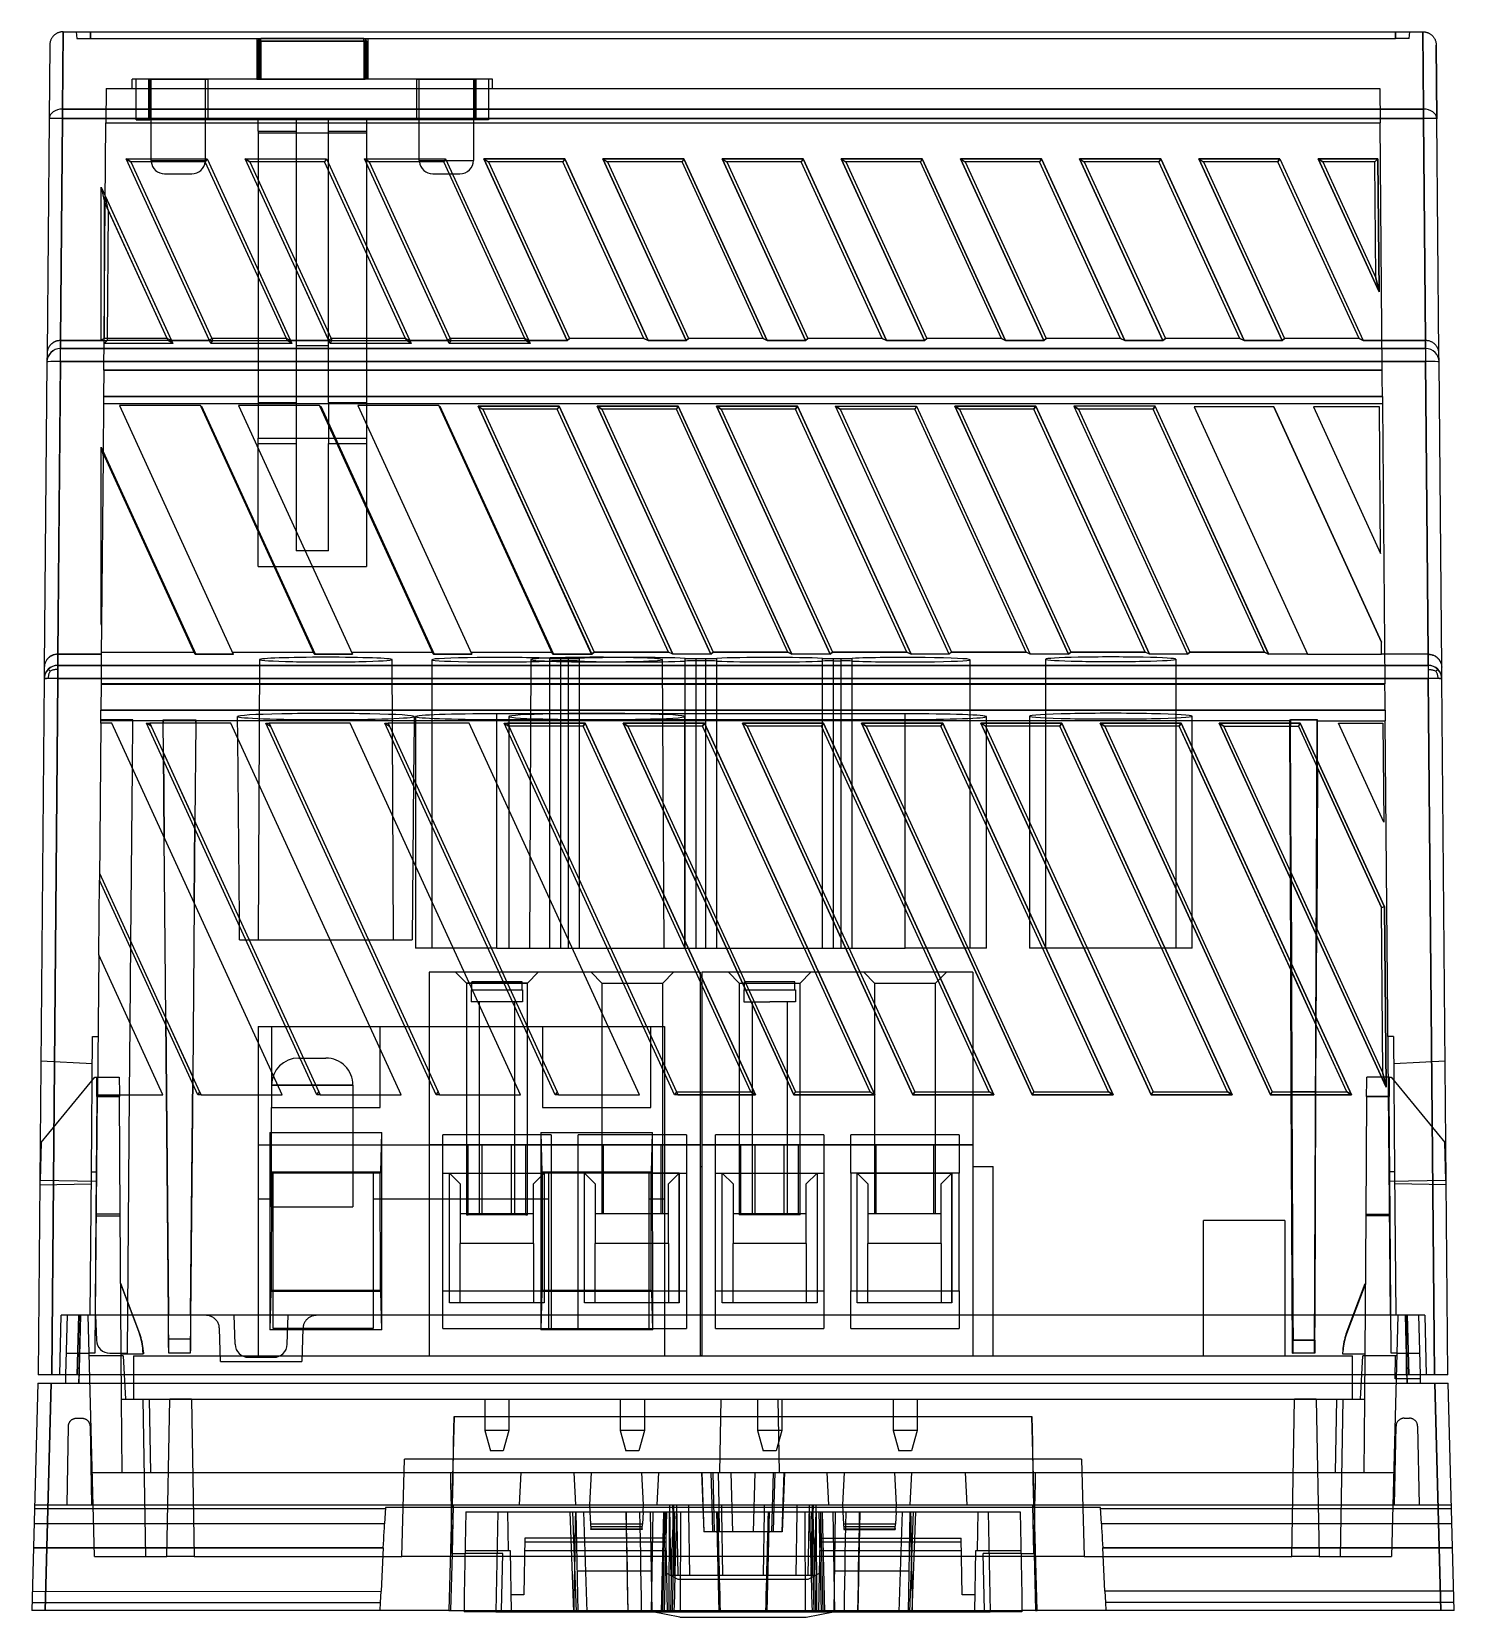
# Model space of a CAD drawing. Header units: millimetres. Extents: x 169.7 to 222.2, y -0.6 to 58.
import ezdxf

# ---------------------------------------------------------------- set-up
doc = ezdxf.new("R2010")
doc.units = ezdxf.units.MM
doc.layers.add('MAIN-1', color=7, linetype='Continuous')
doc.layers.add('MAIN-2', color=7, linetype='Continuous')

msp = doc.modelspace()

# ---------------------------------------------------------------- linework, layer by layer
at = {"layer": 'MAIN-1'}
for p, q in [((170.646, 57.97), (170.626, 57.962)), ((170.667, 57.977), (170.646, 57.97)), ((170.688, 57.983), (170.667, 57.977)), ((170.709, 57.988), (170.688, 57.983)), ((170.731, 57.992), (170.709, 57.988)), ((170.752, 57.996), (170.731, 57.992)), ((170.774, 57.998), (170.752, 57.996)), ((170.796, 58), (170.774, 57.998)), ((170.793, 55.142), (170.818, 58)), ((170.817, 58), (170.796, 58)), ((170.817, 58), (221.001, 58)), ((221.001, 58), (221.026, 55.142)), ((221.001, 58), (221.023, 58)), ((221.023, 58), (221.045, 57.998)), ((221.045, 57.998), (221.067, 57.996)), ((221.067, 57.996), (221.088, 57.992)), ((221.088, 57.992), (221.11, 57.988)), ((221.11, 57.988), (221.131, 57.983)), ((221.131, 57.983), (221.152, 57.977)), ((221.152, 57.977), (221.173, 57.97)), ((221.173, 57.97), (221.193, 57.962)), ((170.317, 57.504), (170.293, 54.787)), ((170.319, 57.552), (170.317, 57.528)), ((170.317, 57.528), (170.317, 57.504)), ((170.322, 57.575), (170.319, 57.552)), ((170.326, 57.598), (170.322, 57.575)), ((170.332, 57.621), (170.326, 57.598)), ((170.338, 57.644), (170.332, 57.621)), ((170.345, 57.665), (170.338, 57.644)), ((170.353, 57.687), (170.345, 57.665)), ((170.362, 57.708), (170.353, 57.687)), ((170.372, 57.728), (170.362, 57.708)), ((170.383, 57.748), (170.372, 57.728)), ((170.394, 57.767), (170.383, 57.748)), ((170.407, 57.786), (170.394, 57.767)), ((170.42, 57.804), (170.407, 57.786)), ((170.434, 57.821), (170.42, 57.804)), ((170.448, 57.838), (170.434, 57.821)), ((170.464, 57.854), (170.448, 57.838)), ((170.479, 57.869), (170.464, 57.854)), ((170.496, 57.884), (170.479, 57.869)), ((170.513, 57.897), (170.496, 57.884)), ((170.531, 57.91), (170.513, 57.897)), ((170.549, 57.922), (170.531, 57.91)), ((170.567, 57.933), (170.549, 57.922)), ((170.587, 57.944), (170.567, 57.933)), ((170.606, 57.953), (170.587, 57.944)), ((170.626, 57.962), (170.606, 57.953)), ((221.193, 57.962), (221.213, 57.953)), ((221.213, 57.953), (221.233, 57.944)), ((221.233, 57.944), (221.252, 57.933)), ((221.252, 57.933), (221.27, 57.922)), ((221.27, 57.922), (221.288, 57.91)), ((221.288, 57.91), (221.306, 57.897)), ((221.306, 57.897), (221.323, 57.884)), ((221.323, 57.884), (221.34, 57.869)), ((221.34, 57.869), (221.355, 57.854)), ((221.355, 57.854), (221.371, 57.838)), ((221.371, 57.838), (221.385, 57.821)), ((221.385, 57.821), (221.399, 57.804)), ((221.399, 57.804), (221.412, 57.786)), ((221.412, 57.786), (221.425, 57.767)), ((221.425, 57.767), (221.436, 57.748)), ((221.436, 57.748), (221.447, 57.728)), ((221.447, 57.728), (221.457, 57.708)), ((221.457, 57.708), (221.466, 57.687)), ((221.466, 57.687), (221.474, 57.665)), ((221.474, 57.665), (221.481, 57.644)), ((221.481, 57.644), (221.487, 57.621)), ((221.487, 57.621), (221.492, 57.598)), ((221.492, 57.598), (221.497, 57.575)), ((221.497, 57.575), (221.5, 57.552)), ((221.5, 57.552), (221.501, 57.528)), ((221.501, 57.528), (221.502, 57.504)), ((221.526, 54.787), (221.502, 57.504)), ((170.793, 55.142), (170.793, 54.8)), ((170.793, 55.142), (221.026, 55.142)), ((221.026, 54.8), (221.026, 55.142)), ((170.293, 54.787), (170.217, 46.118)), ((170.718, 46.597), (170.793, 54.8)), ((221.026, 54.8), (170.793, 54.8)), ((221.026, 54.8), (221.101, 46.597)), ((221.602, 46.118), (221.526, 54.787)), ((176.214, 46.597), (173.137, 53.311)), ((173.137, 53.311), (176.129, 53.311)), ((173.137, 53.311), (173.309, 53.201)), ((176.129, 53.311), (176.059, 53.201)), ((176.129, 53.311), (179.206, 46.597)), ((180.614, 46.597), (177.537, 53.311)), ((177.537, 53.311), (180.529, 53.311)), ((177.537, 53.311), (177.709, 53.201)), ((180.529, 53.311), (180.459, 53.201)), ((180.529, 53.311), (183.606, 46.597)), ((185.014, 46.597), (181.937, 53.311)), ((181.937, 53.311), (184.929, 53.311)), ((181.937, 53.311), (182.109, 53.201)), ((184.929, 53.311), (184.859, 53.201)), ((184.929, 53.311), (188.006, 46.597)), ((189.414, 46.597), (186.337, 53.311)), ((186.337, 53.311), (189.329, 53.311)), ((186.337, 53.311), (186.509, 53.201)), ((189.329, 53.311), (189.259, 53.201)), ((189.329, 53.311), (192.406, 46.597)), ((193.814, 46.597), (190.737, 53.311)), ((190.737, 53.311), (193.729, 53.311)), ((190.737, 53.311), (190.909, 53.201)), ((193.729, 53.311), (193.659, 53.201)), ((193.729, 53.311), (196.806, 46.597)), ((198.214, 46.597), (195.137, 53.311)), ((195.137, 53.311), (198.129, 53.311)), ((195.137, 53.311), (195.309, 53.201)), ((198.129, 53.311), (198.059, 53.201)), ((198.129, 53.311), (201.206, 46.597)), ((202.614, 46.597), (199.537, 53.311)), ((199.537, 53.311), (202.529, 53.311)), ((199.537, 53.311), (199.709, 53.201)), ((202.529, 53.311), (202.459, 53.201)), ((202.529, 53.311), (205.606, 46.597)), ((207.014, 46.597), (203.937, 53.311)), ((203.937, 53.311), (206.929, 53.311)), ((203.937, 53.311), (204.109, 53.201)), ((206.929, 53.311), (206.859, 53.201)), ((206.929, 53.311), (210.006, 46.597)), ((211.414, 46.597), (208.337, 53.311)), ((208.337, 53.311), (211.329, 53.311)), ((208.337, 53.311), (208.509, 53.201)), ((211.329, 53.311), (211.259, 53.201)), ((211.329, 53.311), (214.406, 46.597)), ((215.814, 46.597), (212.737, 53.311)), ((212.737, 53.311), (212.909, 53.201)), ((212.737, 53.311), (215.729, 53.311)), ((215.729, 53.311), (215.659, 53.201)), ((215.729, 53.311), (218.806, 46.597)), ((219.391, 48.392), (217.137, 53.311)), ((217.137, 53.311), (219.348, 53.311)), ((217.309, 53.201), (217.137, 53.311)), ((219.348, 53.311), (219.239, 53.201)), ((219.348, 53.311), (219.391, 48.392)), ((173.309, 53.201), (176.301, 46.671)), ((176.059, 53.201), (173.309, 53.201)), ((174.559, 52.75), (175.559, 52.75)), ((179.051, 46.671), (176.059, 53.201)), ((180.459, 53.201), (177.709, 53.201)), ((177.709, 53.201), (180.701, 46.671)), ((178.009, 53.201), (178.009, 52.545)), ((179.409, 53.201), (179.409, 49.49)), ((183.451, 46.671), (180.459, 53.201)), ((180.609, 46.871), (180.609, 52.872)), ((184.859, 53.201), (182.109, 53.201)), ((182.109, 53.201), (185.101, 46.671)), ((184.459, 52.75), (185.065, 52.75)), ((187.851, 46.671), (184.859, 53.201)), ((189.259, 53.201), (186.509, 53.201)), ((186.509, 53.201), (189.501, 46.671)), ((192.251, 46.671), (189.259, 53.201)), ((190.909, 53.201), (193.901, 46.671)), ((193.659, 53.201), (190.909, 53.201)), ((196.651, 46.671), (193.659, 53.201)), ((198.059, 53.201), (195.309, 53.201)), ((195.309, 53.201), (198.301, 46.671)), ((201.051, 46.671), (198.059, 53.201)), ((199.709, 53.201), (202.701, 46.671)), ((202.459, 53.201), (199.709, 53.201)), ((205.451, 46.671), (202.459, 53.201)), ((206.859, 53.201), (204.109, 53.201)), ((204.109, 53.201), (207.101, 46.671)), ((209.851, 46.671), (206.859, 53.201)), ((211.259, 53.201), (208.509, 53.201)), ((208.509, 53.201), (211.501, 46.671)), ((214.251, 46.671), (211.259, 53.201)), ((212.909, 53.201), (215.901, 46.671)), ((215.659, 53.201), (212.909, 53.201)), ((218.651, 46.671), (215.659, 53.201)), ((219.239, 53.201), (217.309, 53.201)), ((217.309, 53.201), (219.277, 48.907)), ((219.277, 48.907), (219.239, 53.201)), ((172.21, 46.597), (172.21, 52.263)), ((172.21, 52.263), (174.806, 46.597)), ((172.21, 52.263), (172.32, 51.758)), ((172.32, 51.758), (172.32, 46.67)), ((172.32, 51.758), (172.366, 51.657)), ((172.323, 46.67), (172.366, 51.657)), ((174.651, 46.67), (172.366, 51.657)), ((172.474, 51.421), (172.433, 46.671)), ((174.651, 46.671), (172.474, 51.421)), ((182.009, 49.817), (182.009, 46.671)), ((178.009, 48.944), (178.009, 46.671)), ((219.391, 48.392), (219.277, 48.907)), ((170.246, 46.274), (170.236, 46.246)), ((170.256, 46.3), (170.246, 46.274)), ((170.267, 46.325), (170.256, 46.3)), ((170.28, 46.349), (170.267, 46.325)), ((170.294, 46.371), (170.28, 46.349)), ((170.308, 46.392), (170.294, 46.371)), ((170.325, 46.413), (170.308, 46.392)), ((170.342, 46.433), (170.325, 46.413)), ((170.361, 46.453), (170.342, 46.433)), ((170.381, 46.471), (170.361, 46.453)), ((170.402, 46.489), (170.381, 46.471)), ((170.425, 46.506), (170.402, 46.489)), ((170.449, 46.521), (170.425, 46.506)), ((170.474, 46.536), (170.449, 46.521)), ((170.5, 46.549), (170.474, 46.536)), ((170.527, 46.56), (170.5, 46.549)), ((170.554, 46.57), (170.527, 46.56)), ((170.581, 46.579), (170.554, 46.57)), ((170.608, 46.586), (170.581, 46.579)), ((170.636, 46.591), (170.608, 46.586)), ((170.663, 46.594), (170.636, 46.591)), ((170.69, 46.596), (170.663, 46.594)), ((170.717, 46.597), (170.69, 46.596)), ((170.718, 46.597), (170.715, 46.304)), ((170.716, 46.304), (221.104, 46.304)), ((172.21, 46.597), (170.717, 46.597)), ((172.32, 46.668), (172.21, 46.597)), ((174.652, 46.669), (172.323, 46.669)), ((174.806, 46.597), (174.651, 46.671)), ((176.214, 46.597), (174.806, 46.597)), ((176.301, 46.671), (176.214, 46.597)), ((179.051, 46.671), (176.301, 46.671)), ((179.206, 46.597), (179.051, 46.671)), ((180.614, 46.597), (179.206, 46.597)), ((180.701, 46.671), (180.614, 46.597)), ((183.451, 46.671), (180.701, 46.671)), ((183.606, 46.597), (183.451, 46.671)), ((185.014, 46.597), (183.606, 46.597)), ((185.101, 46.671), (185.014, 46.597)), ((187.851, 46.671), (185.101, 46.671)), ((188.006, 46.597), (187.851, 46.671)), ((189.414, 46.597), (188.006, 46.597)), ((189.501, 46.671), (189.414, 46.597)), ((192.251, 46.671), (189.501, 46.671)), ((192.406, 46.597), (192.251, 46.671)), ((193.814, 46.597), (192.406, 46.597)), ((193.901, 46.671), (193.814, 46.597)), ((196.651, 46.671), (193.901, 46.671)), ((196.806, 46.597), (196.651, 46.671)), ((198.214, 46.597), (196.806, 46.597)), ((198.301, 46.671), (198.214, 46.597)), ((201.051, 46.671), (198.301, 46.671)), ((201.206, 46.597), (201.051, 46.671)), ((202.614, 46.597), (201.206, 46.597)), ((202.701, 46.671), (202.614, 46.597)), ((205.451, 46.671), (202.701, 46.671)), ((205.606, 46.597), (205.451, 46.671)), ((207.014, 46.597), (205.606, 46.597)), ((207.101, 46.671), (207.014, 46.597)), ((209.851, 46.671), (207.101, 46.671)), ((210.006, 46.597), (209.851, 46.671)), ((211.414, 46.597), (210.006, 46.597)), ((211.501, 46.671), (211.414, 46.597)), ((214.251, 46.671), (211.501, 46.671)), ((214.406, 46.597), (214.251, 46.671)), ((215.814, 46.597), (214.406, 46.597)), ((215.901, 46.671), (215.814, 46.597)), ((218.651, 46.671), (215.901, 46.671)), ((218.806, 46.597), (218.651, 46.671)), ((221.101, 46.597), (218.806, 46.597)), ((221.104, 46.304), (221.101, 46.597)), ((221.102, 46.597), (221.101, 46.597)), ((221.101, 46.597), (221.101, 46.597)), ((221.101, 46.597), (221.101, 46.597)), ((221.101, 46.597), (221.101, 46.597)), ((221.128, 46.596), (221.102, 46.597)), ((221.102, 46.597), (221.102, 46.597)), ((221.102, 46.597), (221.102, 46.597)), ((221.154, 46.595), (221.128, 46.596)), ((221.181, 46.591), (221.154, 46.595)), ((221.209, 46.586), (221.181, 46.591)), ((221.236, 46.579), (221.209, 46.586)), ((221.264, 46.571), (221.236, 46.579)), ((221.292, 46.56), (221.264, 46.571)), ((221.32, 46.548), (221.292, 46.56)), ((221.348, 46.534), (221.32, 46.548)), ((221.374, 46.519), (221.348, 46.534)), ((221.399, 46.502), (221.374, 46.519)), ((221.423, 46.484), (221.399, 46.502)), ((221.445, 46.465), (221.423, 46.484)), ((221.466, 46.445), (221.445, 46.465)), ((221.485, 46.424), (221.466, 46.445)), ((221.503, 46.402), (221.485, 46.424)), ((221.52, 46.38), (221.503, 46.402)), ((221.535, 46.356), (221.52, 46.38)), ((221.548, 46.332), (221.535, 46.356)), ((221.561, 46.306), (221.548, 46.332)), ((221.572, 46.279), (221.561, 46.306)), ((221.581, 46.25), (221.572, 46.279)), ((170.215, 45.809), (170.116, 34.536)), ((170.217, 46.118), (170.215, 45.809)), ((170.219, 46.152), (170.217, 46.118)), ((170.223, 46.185), (170.219, 46.152)), ((170.229, 46.216), (170.223, 46.185)), ((170.236, 46.246), (170.229, 46.216)), ((170.617, 35.015), (170.714, 45.774)), ((170.714, 45.774), (170.715, 45.822)), ((221.104, 45.822), (170.715, 45.822)), ((221.104, 45.822), (221.202, 35.015)), ((221.59, 46.219), (221.581, 46.25)), ((221.596, 46.186), (221.59, 46.219)), ((221.6, 46.153), (221.596, 46.186)), ((221.602, 46.118), (221.6, 46.153)), ((221.604, 45.809), (221.602, 46.118)), ((221.703, 34.536), (221.604, 45.809)), ((172.886, 44.194), (177.093, 35.015)), ((175.878, 44.194), (172.886, 44.194)), ((175.89, 44.168), (175.878, 44.194)), ((175.902, 44.142), (175.89, 44.168)), ((175.89, 44.168), (175.919, 44.168)), ((175.919, 44.168), (175.902, 44.142)), ((180.077, 35.032), (175.902, 44.142)), ((175.919, 44.168), (180.114, 35.015)), ((177.286, 44.194), (181.493, 35.015)), ((180.278, 44.194), (177.286, 44.194)), ((178.009, 44.194), (178.009, 42.995)), ((180.29, 44.168), (180.278, 44.194)), ((180.302, 44.142), (180.29, 44.168)), ((180.29, 44.168), (180.319, 44.168)), ((180.319, 44.168), (180.302, 44.142)), ((184.477, 35.032), (180.302, 44.142)), ((180.319, 44.168), (184.514, 35.015)), ((181.686, 44.194), (185.893, 35.015)), ((184.678, 44.194), (181.686, 44.194)), ((182.009, 44.194), (182.009, 43.488)), ((184.69, 44.168), (184.678, 44.194)), ((184.702, 44.142), (184.69, 44.168)), ((184.69, 44.168), (184.719, 44.168)), ((184.719, 44.168), (184.702, 44.142)), ((188.877, 35.032), (184.702, 44.142)), ((184.719, 44.168), (188.914, 35.015)), ((190.321, 35.015), (186.127, 44.168)), ((186.127, 44.168), (189.119, 44.168)), ((186.127, 44.168), (186.299, 44.058)), ((186.299, 44.058), (190.409, 35.088)), ((189.049, 44.058), (186.299, 44.058)), ((189.119, 44.168), (189.049, 44.058)), ((193.159, 35.088), (189.049, 44.058)), ((189.119, 44.168), (193.314, 35.015)), ((194.721, 35.015), (190.527, 44.168)), ((190.527, 44.168), (190.699, 44.058)), ((190.527, 44.168), (193.519, 44.168)), ((190.699, 44.058), (194.809, 35.088)), ((193.449, 44.058), (190.699, 44.058)), ((193.519, 44.168), (193.449, 44.058)), ((197.559, 35.088), (193.449, 44.058)), ((193.519, 44.168), (197.714, 35.015)), ((199.121, 35.015), (194.927, 44.168)), ((194.927, 44.168), (197.919, 44.168)), ((194.927, 44.168), (195.099, 44.058)), ((197.849, 44.058), (195.099, 44.058)), ((195.099, 44.058), (199.209, 35.088)), ((197.919, 44.168), (197.849, 44.058)), ((201.959, 35.088), (197.849, 44.058)), ((197.919, 44.168), (202.114, 35.015)), ((203.521, 35.015), (199.327, 44.168)), ((199.327, 44.168), (199.499, 44.058)), ((199.327, 44.168), (202.319, 44.168)), ((202.249, 44.058), (199.499, 44.058)), ((199.499, 44.058), (203.609, 35.088)), ((202.319, 44.168), (202.249, 44.058)), ((206.359, 35.088), (202.249, 44.058)), ((202.319, 44.168), (206.514, 35.015)), ((207.921, 35.015), (203.727, 44.168)), ((203.727, 44.168), (206.719, 44.168)), ((203.727, 44.168), (203.899, 44.058)), ((206.649, 44.058), (203.899, 44.058)), ((203.899, 44.058), (208.009, 35.088)), ((206.719, 44.168), (206.649, 44.058)), ((210.759, 35.088), (206.649, 44.058)), ((206.719, 44.168), (210.914, 35.015)), ((208.127, 44.168), (212.321, 35.015)), ((211.119, 44.168), (208.127, 44.168)), ((208.127, 44.168), (208.299, 44.058)), ((211.049, 44.058), (208.299, 44.058)), ((208.299, 44.058), (212.409, 35.088)), ((211.119, 44.168), (211.049, 44.058)), ((215.159, 35.088), (211.049, 44.058)), ((215.314, 35.015), (211.119, 44.168)), ((212.568, 44.142), (216.751, 35.014)), ((215.502, 44.142), (212.568, 44.142)), ((215.502, 44.142), (219.479, 35.463)), ((219.478, 35.462), (215.502, 44.142)), ((216.968, 44.142), (219.449, 38.727)), ((219.402, 44.142), (216.968, 44.142)), ((219.449, 38.727), (219.402, 44.142)), ((178.009, 42.615), (178.009, 42.995)), ((178.009, 42.995), (180.828, 42.995)), ((172.21, 36.132), (172.21, 42.661)), ((172.21, 42.661), (175.714, 35.015)), ((172.21, 42.661), (172.285, 42.316)), ((172.285, 42.316), (172.231, 36.136)), ((172.286, 42.432), (172.285, 42.316)), ((175.677, 35.032), (172.286, 42.432)), ((182.009, 40.416), (182.009, 38.25)), ((178.009, 38.25), (178.009, 39.544)), ((178.009, 38.25), (178.602, 38.25)), ((180.01, 38.25), (182.009, 38.25)), ((172.21, 36.132), (172.231, 36.136)), ((172.23, 36.086), (172.21, 36.132)), ((172.23, 36.086), (172.221, 35.015)), ((172.231, 36.136), (172.23, 36.086)), ((219.482, 35.015), (219.478, 35.462)), ((170.118, 34.571), (170.116, 34.536)), ((170.122, 34.605), (170.118, 34.571)), ((170.128, 34.637), (170.122, 34.605)), ((170.137, 34.668), (170.128, 34.637)), ((170.146, 34.697), (170.137, 34.668)), ((170.157, 34.724), (170.146, 34.697)), ((170.169, 34.749), (170.157, 34.724)), ((170.183, 34.773), (170.169, 34.749)), ((170.197, 34.796), (170.183, 34.773)), ((170.213, 34.818), (170.197, 34.796)), ((170.231, 34.839), (170.213, 34.818)), ((170.249, 34.86), (170.231, 34.839)), ((170.269, 34.88), (170.249, 34.86)), ((170.291, 34.898), (170.269, 34.88)), ((170.314, 34.916), (170.291, 34.898)), ((170.338, 34.933), (170.314, 34.916)), ((170.364, 34.948), (170.338, 34.933)), ((170.391, 34.962), (170.364, 34.948)), ((170.418, 34.975), (170.391, 34.962)), ((170.446, 34.986), (170.418, 34.975)), ((170.475, 34.995), (170.446, 34.986)), ((170.503, 35.002), (170.475, 34.995)), ((170.531, 35.008), (170.503, 35.002)), ((170.56, 35.012), (170.531, 35.008)), ((170.588, 35.014), (170.56, 35.012)), ((170.616, 35.015), (170.588, 35.014)), ((170.612, 34.602), (170.612, 34.116)), ((170.612, 34.602), (221.205, 34.602)), ((170.617, 35.015), (170.613, 34.602)), ((170.617, 35.015), (170.616, 35.015)), ((170.616, 35.015), (170.616, 35.015)), ((170.616, 35.015), (170.616, 35.015)), ((170.616, 35.015), (170.616, 35.015)), ((170.616, 35.015), (170.616, 35.015)), ((170.616, 35.015), (170.616, 35.015)), ((172.221, 35.015), (170.617, 35.015)), ((172.222, 35.088), (175.651, 35.088)), ((175.714, 35.015), (175.677, 35.032)), ((177.093, 35.015), (175.714, 35.015)), ((177.059, 35.088), (180.051, 35.088)), ((180.114, 35.015), (180.077, 35.032)), ((181.493, 35.015), (180.114, 35.015)), ((181.459, 35.088), (184.451, 35.088)), ((184.514, 35.015), (184.477, 35.032)), ((185.893, 35.015), (184.514, 35.015)), ((185.859, 35.088), (188.851, 35.088)), ((188.914, 35.015), (188.877, 35.032)), ((190.321, 35.015), (188.914, 35.015)), ((190.409, 35.088), (190.321, 35.015)), ((190.409, 35.088), (193.159, 35.088)), ((193.314, 35.015), (193.159, 35.088)), ((194.721, 35.015), (193.314, 35.015)), ((194.809, 35.088), (194.721, 35.015)), ((194.809, 35.088), (197.559, 35.088)), ((197.714, 35.015), (197.559, 35.088)), ((199.121, 35.015), (197.714, 35.015)), ((199.209, 35.088), (199.121, 35.015)), ((199.209, 35.088), (201.959, 35.088)), ((202.114, 35.015), (201.959, 35.088)), ((203.521, 35.015), (202.114, 35.015)), ((203.609, 35.088), (203.521, 35.015)), ((203.609, 35.088), (206.359, 35.088)), ((206.514, 35.015), (206.359, 35.088)), ((207.921, 35.015), (206.514, 35.015)), ((208.009, 35.088), (207.921, 35.015)), ((208.009, 35.088), (210.759, 35.088)), ((210.914, 35.015), (210.759, 35.088)), ((212.321, 35.015), (210.914, 35.015)), ((212.321, 35.015), (212.409, 35.088)), ((212.409, 35.088), (215.159, 35.088)), ((215.159, 35.088), (215.314, 35.015)), ((216.753, 35.015), (215.314, 35.015)), ((216.75, 35.015), (216.753, 35.01)), ((216.753, 35.01), (219.482, 35.01)), ((221.203, 35.015), (219.482, 35.015)), ((221.206, 34.602), (221.202, 35.015)), ((221.203, 35.015), (221.231, 35.014)), ((221.231, 35.014), (221.259, 35.012)), ((221.259, 35.012), (221.288, 35.008)), ((221.288, 35.008), (221.316, 35.002)), ((221.316, 35.002), (221.345, 34.995)), ((221.345, 34.995), (221.373, 34.986)), ((221.373, 34.986), (221.401, 34.975)), ((221.401, 34.975), (221.429, 34.962)), ((221.429, 34.962), (221.456, 34.948)), ((221.456, 34.948), (221.481, 34.933)), ((221.481, 34.933), (221.506, 34.916)), ((221.506, 34.916), (221.529, 34.898)), ((221.529, 34.898), (221.55, 34.879)), ((221.55, 34.879), (221.57, 34.859)), ((221.57, 34.859), (221.589, 34.839)), ((221.589, 34.839), (221.606, 34.818)), ((221.606, 34.818), (221.622, 34.796)), ((221.622, 34.796), (221.636, 34.773)), ((221.636, 34.773), (221.65, 34.749)), ((221.65, 34.749), (221.662, 34.724)), ((221.662, 34.724), (221.673, 34.697)), ((221.673, 34.697), (221.682, 34.668)), ((221.682, 34.668), (221.691, 34.637)), ((221.691, 34.637), (221.697, 34.604)), ((221.697, 34.604), (221.701, 34.571)), ((221.701, 34.571), (221.703, 34.536)), ((170.113, 34.107), (169.888, 8.4)), ((170.116, 34.536), (170.113, 34.107)), ((170.388, 8.4), (170.612, 34.116)), ((221.206, 34.116), (170.612, 34.116)), ((221.206, 34.116), (221.431, 8.4)), ((221.706, 34.107), (221.703, 34.536)), ((221.931, 8.4), (221.706, 34.107)), ((172.199, 32.466), (172.148, 26.664)), ((172.603, 32.466), (172.199, 32.466)), ((178.893, 18.739), (172.603, 32.466)), ((180.18, 18.739), (173.889, 32.466)), ((173.889, 32.466), (174.011, 32.466)), ((174.061, 32.356), (173.889, 32.466)), ((177.003, 32.466), (174.011, 32.466)), ((174.011, 32.466), (174.061, 32.356)), ((174.061, 32.356), (180.25, 18.85)), ((174.515, 31.366), (174.505, 32.466)), ((175.709, 32.466), (175.677, 28.829)), ((183.293, 18.739), (177.003, 32.466)), ((184.58, 18.739), (178.289, 32.466)), ((178.289, 32.466), (178.411, 32.466)), ((178.289, 32.466), (178.461, 32.356)), ((181.403, 32.466), (178.411, 32.466)), ((178.411, 32.466), (178.461, 32.356)), ((178.461, 32.356), (184.65, 18.85)), ((187.693, 18.739), (181.403, 32.466)), ((188.98, 18.739), (182.689, 32.466)), ((182.689, 32.466), (182.811, 32.466)), ((182.689, 32.466), (182.861, 32.356)), ((185.803, 32.466), (182.811, 32.466)), ((182.811, 32.466), (182.861, 32.356)), ((182.861, 32.356), (189.05, 18.85)), ((183.764, 32.466), (183.746, 30.425)), ((183.824, 32.466), (183.824, 30.254)), ((192.093, 18.739), (185.803, 32.466)), ((187.089, 32.466), (190.082, 32.466)), ((193.38, 18.739), (187.089, 32.466)), ((187.089, 32.466), (187.261, 32.356)), ((187.261, 32.356), (193.45, 18.85)), ((190.011, 32.356), (187.261, 32.356)), ((190.082, 32.466), (190.011, 32.356)), ((196.2, 18.85), (190.011, 32.356)), ((190.082, 32.466), (196.372, 18.739)), ((191.489, 32.466), (194.482, 32.466)), ((197.78, 18.739), (191.489, 32.466)), ((191.489, 32.466), (191.661, 32.356)), ((194.411, 32.356), (191.661, 32.356)), ((191.661, 32.356), (197.85, 18.85)), ((193.759, 27.777), (193.759, 32.356)), ((194.482, 32.466), (194.411, 32.356)), ((200.6, 18.85), (194.411, 32.356)), ((194.482, 32.466), (200.772, 18.739)), ((202.18, 18.739), (195.889, 32.466)), ((195.889, 32.466), (198.882, 32.466)), ((196.061, 32.356), (195.889, 32.466)), ((198.811, 32.356), (196.061, 32.356)), ((196.061, 32.356), (202.25, 18.85)), ((198.882, 32.466), (198.811, 32.356)), ((205, 18.85), (198.811, 32.356)), ((198.882, 32.466), (205.172, 18.739)), ((200.289, 32.466), (203.282, 32.466)), ((206.58, 18.739), (200.289, 32.466)), ((200.289, 32.466), (200.461, 32.356)), ((200.461, 32.356), (206.65, 18.85)), ((203.211, 32.356), (200.461, 32.356)), ((201.894, 29.228), (201.894, 32.356)), ((203.282, 32.466), (203.211, 32.356)), ((209.4, 18.85), (203.211, 32.356)), ((203.282, 32.466), (209.572, 18.739)), ((204.689, 32.466), (207.682, 32.466)), ((210.98, 18.739), (204.689, 32.466)), ((204.861, 32.356), (204.689, 32.466)), ((207.611, 32.356), (204.861, 32.356)), ((204.861, 32.356), (211.05, 18.85)), ((204.894, 32.283), (204.894, 32.356)), ((206.485, 32.356), (206.485, 28.813)), ((207.682, 32.466), (207.611, 32.356)), ((213.8, 18.85), (207.611, 32.356)), ((207.682, 32.466), (213.972, 18.739)), ((209.089, 32.466), (212.082, 32.466)), ((215.38, 18.739), (209.089, 32.466)), ((209.089, 32.466), (209.261, 32.356)), ((212.011, 32.356), (209.261, 32.356)), ((209.261, 32.356), (215.45, 18.85)), ((212.082, 32.466), (212.011, 32.356)), ((216.156, 23.311), (212.011, 32.356)), ((212.082, 32.466), (218.372, 18.739)), ((213.489, 32.466), (216.482, 32.466)), ((219.647, 19.028), (213.489, 32.466)), ((213.661, 32.356), (213.489, 32.466)), ((213.661, 32.356), (216.117, 32.356)), ((216.141, 26.942), (213.661, 32.356)), ((216.115, 27), (216.092, 32.356)), ((216.117, 32.356), (216.411, 32.356)), ((216.141, 26.943), (216.117, 32.356)), ((216.482, 32.466), (216.411, 32.356)), ((216.411, 32.356), (217.114, 30.82)), ((216.482, 32.466), (219.589, 25.685)), ((219.562, 28.816), (217.889, 32.466)), ((217.889, 32.466), (219.53, 32.466)), ((219.53, 32.466), (219.562, 28.816)), ((177.318, 25.248), (177.26, 31.904)), ((212.485, 25.321), (212.485, 31.323)), ((216.13, 23.367), (212.485, 31.322)), ((173.315, 24.383), (173.371, 30.791)), ((217.114, 30.821), (217.088, 24.877)), ((219.479, 25.66), (217.115, 30.821)), ((217.115, 30.82), (219.479, 25.66)), ((186.824, 24.164), (186.824, 30.237)), ((187.259, 29.287), (187.259, 24.164)), ((174.6, 21.578), (174.542, 28.234)), ((204.894, 24.164), (204.894, 28.682)), ((183.719, 27.411), (183.694, 24.47)), ((183.824, 27.182), (183.824, 24.164)), ((217.088, 24.877), (216.141, 26.942)), ((175.78, 18.739), (172.148, 26.664)), ((172.151, 26.923), (175.85, 18.85)), ((175.651, 25.815), (175.595, 19.407)), ((201.894, 24.164), (201.894, 25.627)), ((206.485, 25.212), (206.485, 24.164)), ((219.479, 25.66), (219.589, 25.685)), ((219.533, 19.543), (219.479, 25.66)), ((219.589, 25.685), (219.647, 19.028)), ((217.088, 24.877), (219.533, 19.543)), ((177.675, 24.47), (180.667, 24.47)), ((182.075, 24.47), (183.694, 24.47)), ((185.207, 24.164), (183.824, 24.164)), ((186.824, 24.164), (186.615, 24.164)), ((186.824, 24.164), (187.259, 24.164)), ((187.259, 24.164), (189.607, 24.164)), ((191.015, 24.164), (193.759, 24.164)), ((193.759, 24.164), (193.759, 24.176)), ((193.759, 24.164), (193.765, 24.164)), ((195.415, 24.164), (198.165, 24.164)), ((199.815, 24.164), (201.894, 24.164)), ((202.565, 24.164), (201.894, 24.164)), ((204.894, 24.164), (204.215, 24.164)), ((206.965, 24.164), (206.485, 24.164)), ((211.365, 24.164), (208.615, 24.164)), ((172.124, 23.909), (172.079, 18.739)), ((174.493, 18.739), (172.124, 23.909)), ((184.324, 23.27), (184.324, 21.27)), ((185.617, 23.27), (184.324, 23.27)), ((190.017, 23.27), (187.025, 23.27)), ((194.175, 23.27), (191.425, 23.27)), ((194.324, 22.943), (194.324, 18.85)), ((198.575, 23.27), (195.825, 23.27)), ((202.975, 23.27), (200.225, 23.27)), ((216.151, 18.85), (216.131, 23.367)), ((217.073, 21.31), (216.156, 23.311)), ((216.157, 23.311), (216.176, 18.85)), ((194.394, 22.791), (194.394, 18.85)), ((173.265, 18.739), (173.288, 21.369)), ((179.141, 21.27), (182.133, 21.27)), ((183.541, 21.27), (186.533, 21.27)), ((187.941, 21.27), (190.933, 21.27)), ((192.341, 21.27), (193.009, 21.27)), ((193.009, 21.27), (193.009, 19.812)), ((217.062, 18.85), (217.073, 21.31)), ((218.2, 18.85), (217.073, 21.31)), ((178.009, 20.668), (178.009, 18.739)), ((204.394, 20.172), (204.394, 18.85)), ((219.533, 19.543), (219.647, 19.028)), ((172.079, 18.739), (174.493, 18.739)), ((175.85, 18.85), (175.78, 18.739)), ((175.901, 18.739), (175.78, 18.739)), ((175.85, 18.85), (175.901, 18.739)), ((175.901, 18.739), (178.893, 18.739)), ((180.18, 18.739), (180.25, 18.85)), ((180.301, 18.739), (180.18, 18.739)), ((180.25, 18.85), (180.301, 18.739)), ((180.301, 18.739), (183.293, 18.739)), ((184.58, 18.739), (184.65, 18.85)), ((184.701, 18.739), (184.58, 18.739)), ((184.65, 18.85), (184.701, 18.739)), ((184.701, 18.739), (187.693, 18.739)), ((189.05, 18.85), (188.98, 18.739)), ((189.101, 18.739), (188.98, 18.739)), ((189.05, 18.85), (189.101, 18.739)), ((189.101, 18.739), (192.093, 18.739)), ((193.45, 18.85), (193.38, 18.739)), ((196.372, 18.739), (193.38, 18.739)), ((193.45, 18.85), (196.2, 18.85)), ((196.372, 18.739), (196.2, 18.85)), ((197.78, 18.739), (197.85, 18.85)), ((200.772, 18.739), (197.78, 18.739)), ((197.85, 18.85), (200.6, 18.85)), ((200.6, 18.85), (200.772, 18.739)), ((202.18, 18.739), (202.25, 18.85)), ((205.172, 18.739), (202.18, 18.739)), ((202.25, 18.85), (205, 18.85)), ((205.172, 18.739), (205, 18.85)), ((206.65, 18.85), (206.58, 18.739)), ((209.572, 18.739), (206.58, 18.739)), ((206.65, 18.85), (209.4, 18.85)), ((209.572, 18.739), (209.4, 18.85)), ((210.98, 18.739), (211.05, 18.85)), ((213.972, 18.739), (210.98, 18.739)), ((211.05, 18.85), (213.8, 18.85)), ((213.972, 18.739), (213.8, 18.85)), ((215.38, 18.739), (215.45, 18.85)), ((218.372, 18.739), (215.38, 18.739)), ((215.45, 18.85), (216.176, 18.85)), ((216.176, 18.85), (217.062, 18.85)), ((217.062, 18.85), (218.2, 18.85)), ((218.2, 18.85), (218.372, 18.739)), ((178.445, 17.349), (178.44, 10.06)), ((178.445, 17.349), (182.574, 17.349)), ((178.445, 17.349), (178.483, 15.883)), ((182.536, 15.883), (182.574, 17.35)), ((182.579, 10.06), (182.574, 17.35)), ((188.445, 17.349), (188.44, 10.06)), ((188.445, 17.349), (192.574, 17.349)), ((188.445, 17.349), (188.483, 15.883)), ((192.536, 15.883), (192.574, 17.35)), ((192.579, 10.06), (192.574, 17.35)), ((178.483, 15.883), (178.499, 15.85)), ((182.536, 15.883), (178.483, 15.883)), ((178.499, 15.85), (178.496, 11.512)), ((182.52, 15.85), (178.499, 15.85)), ((178.559, 11.512), (178.559, 15.85)), ((181.509, 15.85), (181.509, 14.6)), ((182.26, 15.85), (182.26, 11.512)), ((182.52, 15.85), (182.536, 15.883)), ((182.523, 11.512), (182.52, 15.85)), ((188.483, 15.883), (188.499, 15.85)), ((192.536, 15.883), (188.483, 15.883)), ((188.499, 15.85), (188.496, 11.512)), ((192.52, 15.85), (188.499, 15.85)), ((188.737, 11.512), (188.737, 15.85)), ((190.052, 11.512), (190.052, 15.85)), ((192.439, 15.85), (192.439, 11.512)), ((192.52, 15.85), (192.536, 15.883)), ((192.523, 11.512), (192.52, 15.85)), ((178.559, 14.6), (181.509, 14.6)), ((178.478, 11.476), (178.44, 10.06)), ((182.541, 11.476), (178.478, 11.476)), ((178.497, 11.512), (178.479, 11.476)), ((182.523, 11.512), (178.496, 11.512)), ((182.54, 11.476), (182.522, 11.512)), ((182.579, 10.06), (182.541, 11.476)), ((188.478, 11.476), (188.44, 10.06)), ((192.541, 11.476), (188.478, 11.476)), ((188.479, 11.476), (188.497, 11.512)), ((192.523, 11.512), (188.496, 11.512)), ((192.522, 11.512), (192.54, 11.476)), ((192.579, 10.06), (192.541, 11.476)), ((182.579, 10.06), (178.44, 10.06)), ((192.579, 10.06), (188.44, 10.06)), ((169.889, 8.4), (169.888, 8.4)), ((169.89, 8.4), (169.889, 8.4)), ((169.893, 8.4), (169.89, 8.4)), ((169.896, 8.4), (169.893, 8.4)), ((169.901, 8.4), (169.896, 8.4)), ((169.906, 8.4), (169.901, 8.4)), ((169.913, 8.4), (169.906, 8.4)), ((169.92, 8.4), (169.913, 8.4)), ((169.928, 8.4), (169.92, 8.4)), ((169.938, 8.4), (169.928, 8.4)), ((169.948, 8.4), (169.938, 8.4)), ((169.959, 8.4), (169.948, 8.4)), ((169.971, 8.4), (169.959, 8.4)), ((169.984, 8.4), (169.971, 8.4)), ((169.997, 8.4), (169.984, 8.4)), ((170.012, 8.4), (169.997, 8.4)), ((170.027, 8.4), (170.012, 8.4)), ((170.043, 8.4), (170.027, 8.4)), ((170.059, 8.4), (170.043, 8.4)), ((170.077, 8.4), (170.059, 8.4)), ((170.095, 8.4), (170.077, 8.4)), ((170.113, 8.4), (170.095, 8.4)), ((170.132, 8.4), (170.113, 8.4)), ((170.152, 8.4), (170.132, 8.4)), ((170.171, 8.4), (170.152, 8.4)), ((170.192, 8.4), (170.171, 8.4)), ((170.212, 8.4), (170.192, 8.4)), ((170.233, 8.4), (170.212, 8.4)), ((170.254, 8.4), (170.233, 8.4)), ((170.275, 8.4), (170.254, 8.4)), ((170.297, 8.4), (170.275, 8.4)), ((170.319, 8.4), (170.297, 8.4)), ((170.342, 8.4), (170.319, 8.4)), ((170.365, 8.4), (170.342, 8.4)), ((170.388, 8.4), (170.365, 8.4)), ((221.431, 8.4), (170.388, 8.4)), ((170.9, 8.4), (170.893, 8.1)), ((171.392, 8.1), (171.4, 8.4)), ((220.419, 8.4), (220.427, 8.1)), ((220.926, 8.1), (220.919, 8.4)), ((221.455, 8.4), (221.431, 8.4)), ((221.478, 8.4), (221.455, 8.4)), ((221.502, 8.4), (221.478, 8.4)), ((221.524, 8.4), (221.502, 8.4)), ((221.547, 8.4), (221.524, 8.4)), ((221.569, 8.4), (221.547, 8.4)), ((221.59, 8.4), (221.569, 8.4)), ((221.612, 8.4), (221.59, 8.4)), ((221.633, 8.4), (221.612, 8.4)), ((221.653, 8.4), (221.633, 8.4)), ((221.674, 8.4), (221.653, 8.4)), ((221.694, 8.4), (221.674, 8.4)), ((221.713, 8.4), (221.694, 8.4)), ((221.732, 8.4), (221.713, 8.4)), ((221.75, 8.4), (221.732, 8.4)), ((221.768, 8.4), (221.75, 8.4)), ((221.784, 8.4), (221.768, 8.4)), ((221.8, 8.4), (221.784, 8.4)), ((221.816, 8.4), (221.8, 8.4)), ((221.83, 8.4), (221.816, 8.4)), ((221.843, 8.4), (221.83, 8.4)), ((221.856, 8.4), (221.843, 8.4)), ((221.868, 8.4), (221.856, 8.4)), ((221.878, 8.4), (221.868, 8.4)), ((221.888, 8.4), (221.878, 8.4)), ((221.897, 8.4), (221.888, 8.4)), ((221.905, 8.4), (221.897, 8.4)), ((221.912, 8.4), (221.905, 8.4)), ((221.917, 8.4), (221.912, 8.4)), ((221.922, 8.4), (221.917, 8.4)), ((221.926, 8.4), (221.922, 8.4)), ((221.929, 8.4), (221.926, 8.4)), ((221.93, 8.4), (221.929, 8.4)), ((221.931, 8.4), (221.93, 8.4)), ((169.872, 8.1), (169.652, -0.3)), ((169.872, 8.1), (169.872, 8.1)), ((169.872, 8.1), (169.874, 8.1)), ((169.874, 8.1), (169.876, 8.1)), ((169.876, 8.1), (169.88, 8.1)), ((169.88, 8.1), (169.884, 8.1)), ((169.884, 8.1), (169.89, 8.1)), ((169.89, 8.1), (169.896, 8.1)), ((169.896, 8.1), (169.903, 8.1)), ((169.903, 8.1), (169.912, 8.1)), ((169.912, 8.1), (169.921, 8.1)), ((169.921, 8.1), (169.931, 8.1)), ((169.931, 8.1), (169.942, 8.1)), ((169.942, 8.1), (169.954, 8.1)), ((169.954, 8.1), (169.967, 8.1)), ((169.967, 8.1), (169.981, 8.1)), ((169.981, 8.1), (169.995, 8.1)), ((169.995, 8.1), (170.01, 8.1)), ((170.01, 8.1), (170.026, 8.1)), ((170.026, 8.1), (170.043, 8.1)), ((170.043, 8.1), (170.06, 8.1)), ((170.06, 8.1), (170.078, 8.1)), ((170.078, 8.1), (170.096, 8.1)), ((170.096, 8.1), (170.115, 8.1)), ((170.115, 8.1), (170.135, 8.1)), ((170.135, 8.1), (170.155, 8.1)), ((170.152, -0.3), (170.372, 8.1)), ((170.155, 8.1), (170.175, 8.1)), ((170.175, 8.1), (170.195, 8.1)), ((170.195, 8.1), (170.216, 8.1)), ((170.216, 8.1), (170.237, 8.1)), ((170.237, 8.1), (170.259, 8.1)), ((170.259, 8.1), (170.281, 8.1)), ((170.281, 8.1), (170.303, 8.1)), ((170.303, 8.1), (170.325, 8.1)), ((170.325, 8.1), (170.348, 8.1)), ((170.348, 8.1), (170.371, 8.1)), ((170.372, 8.1), (221.448, 8.1)), ((221.448, 8.1), (221.947, 8.1)), ((221.448, 8.1), (221.667, -0.3)), ((222.167, -0.3), (221.947, 8.1)), ((185.243, 6.866), (185.052, -0.3)), ((185.235, 6.399), (185.243, 6.866)), ((185.243, 6.866), (206.576, 6.866)), ((206.576, 6.866), (206.584, 6.399)), ((206.767, -0.3), (206.576, 6.866)), ((185.219, 5.466), (185.227, 5.933)), ((185.227, 5.933), (185.235, 6.399)), ((206.584, 6.399), (206.592, 5.933)), ((206.592, 5.933), (206.6, 5.466)), ((185.212, 5), (185.219, 5.466)), ((206.6, 5.466), (206.607, 5)), ((185.204, 4.533), (185.212, 5)), ((206.607, 5), (206.615, 4.533)), ((185.196, 4.067), (185.204, 4.533)), ((206.615, 4.533), (206.623, 4.067)), ((185.213, 3.6), (185.167, 1.8)), ((185.183, 3.6), (185.196, 4.067)), ((185.188, 3.6), (206.636, 3.6)), ((190.244, 3.6), (190.257, 3.349)), ((192.221, 3.349), (192.234, 3.6)), ((193.209, 3.558), (193.208, 3.6)), ((193.209, 3.516), (193.209, 3.558)), ((193.21, 3.475), (193.209, 3.516)), ((193.912, 3.349), (193.909, 3.6)), ((194.443, 3.6), (194.443, 3.6)), ((194.759, 3.6), (194.759, 3.6)), ((195.027, 3.6), (195.027, 3.6)), ((195.132, 3.349), (195.129, 3.6)), ((196.69, 3.6), (196.687, 3.349)), ((197.06, 3.6), (197.06, 3.6)), ((197.375, 3.6), (197.375, 3.6)), ((197.907, 3.349), (197.91, 3.6)), ((198.609, 3.475), (198.61, 3.516)), ((198.61, 3.558), (198.611, 3.6)), ((198.61, 3.516), (198.61, 3.558)), ((199.585, 3.6), (199.598, 3.349)), ((201.562, 3.349), (201.575, 3.6)), ((206.651, 1.8), (206.606, 3.6)), ((206.623, 4.067), (206.636, 3.6)), ((190.249, 3.5), (185.21, 3.5)), ((185.675, 3.349), (185.664, 2.732)), ((185.675, 3.349), (185.679, 3.349)), ((185.679, 3.349), (185.69, 3.349)), ((185.69, 3.349), (185.709, 3.349)), ((185.709, 3.349), (185.736, 3.349)), ((185.736, 3.349), (185.77, 3.349)), ((185.77, 3.349), (185.811, 3.349)), ((185.811, 3.349), (185.858, 3.349)), ((185.858, 3.349), (185.913, 3.349)), ((185.913, 3.349), (185.974, 3.349)), ((185.974, 3.349), (186.041, 3.349)), ((186.041, 3.349), (186.114, 3.349)), ((186.114, 3.349), (186.192, 3.349)), ((186.192, 3.349), (186.275, 3.349)), ((186.275, 3.349), (186.363, 3.349)), ((186.363, 3.349), (186.455, 3.349)), ((186.455, 3.349), (186.55, 3.349)), ((186.55, 3.349), (186.649, 3.349)), ((186.649, 3.349), (186.751, 3.349)), ((186.751, 3.349), (186.854, 3.349)), ((186.854, 3.349), (186.843, 2.732)), ((186.854, 3.349), (204.965, 3.349)), ((193.21, 3.5), (192.229, 3.5)), ((193.211, 3.433), (193.21, 3.475)), ((193.212, 3.391), (193.211, 3.433)), ((193.212, 3.349), (193.212, 3.391)), ((198.607, 3.391), (198.608, 3.433)), ((198.607, 3.349), (198.607, 3.391)), ((198.608, 3.433), (198.609, 3.475)), ((199.59, 3.5), (198.609, 3.5)), ((206.613, 3.5), (201.57, 3.5)), ((204.965, 3.349), (205.068, 3.349)), ((204.965, 3.349), (204.976, 2.732)), ((205.068, 3.349), (205.17, 3.349)), ((205.17, 3.349), (205.269, 3.349)), ((205.269, 3.349), (205.364, 3.349)), ((205.364, 3.349), (205.456, 3.349)), ((205.456, 3.349), (205.544, 3.349)), ((205.544, 3.349), (205.627, 3.349)), ((205.627, 3.349), (205.705, 3.349)), ((205.705, 3.349), (205.778, 3.349)), ((205.778, 3.349), (205.845, 3.349)), ((205.845, 3.349), (205.906, 3.349)), ((205.906, 3.349), (205.96, 3.349)), ((205.96, 3.349), (206.008, 3.349)), ((206.008, 3.349), (206.049, 3.349)), ((206.049, 3.349), (206.083, 3.349)), ((206.083, 3.349), (206.11, 3.349)), ((206.11, 3.349), (206.129, 3.349)), ((206.129, 3.349), (206.14, 3.349)), ((206.14, 3.349), (206.144, 3.349)), ((206.144, 3.349), (206.155, 2.732)), ((185.664, 2.732), (185.654, 2.116)), ((186.843, 2.732), (186.832, 2.116)), ((204.976, 2.732), (204.987, 2.116)), ((206.155, 2.732), (206.165, 2.116)), ((185.167, 1.8), (185.114, -0.3)), ((185.164, 1.8), (185.648, 1.8)), ((185.654, 2.116), (185.643, 1.499)), ((186.832, 2.116), (186.821, 1.499)), ((204.987, 2.116), (204.998, 1.499)), ((206.165, 2.116), (206.176, 1.499)), ((206.171, 1.8), (206.651, 1.8)), ((206.654, 1.8), (206.705, -0.3)), ((185.643, 1.499), (185.632, 0.882)), ((186.821, 1.499), (186.809, 0.882)), ((204.998, 1.499), (205.009, 0.882)), ((206.176, 1.499), (206.187, 0.882)), ((185.632, 0.882), (185.621, 0.266)), ((186.809, 0.882), (186.798, 0.266)), ((205.009, 0.882), (205.021, 0.266)), ((206.187, 0.882), (206.198, 0.266)), ((185.621, 0.266), (185.611, -0.351)), ((186.798, 0.266), (186.787, -0.351)), ((205.021, 0.266), (205.032, -0.351)), ((206.198, 0.266), (206.208, -0.351)), ((169.654, -0.3), (169.652, -0.3)), ((169.652, -0.3), (169.652, -0.3)), ((169.656, -0.3), (169.654, -0.3)), ((169.66, -0.3), (169.656, -0.3)), ((169.665, -0.3), (169.66, -0.3)), ((169.671, -0.3), (169.665, -0.3)), ((169.678, -0.3), (169.671, -0.3)), ((169.686, -0.3), (169.678, -0.3)), ((169.695, -0.3), (169.686, -0.3)), ((169.705, -0.3), (169.695, -0.3)), ((169.716, -0.3), (169.705, -0.3)), ((169.728, -0.3), (169.716, -0.3)), ((169.741, -0.3), (169.728, -0.3)), ((169.755, -0.3), (169.741, -0.3)), ((169.769, -0.3), (169.755, -0.3)), ((169.784, -0.3), (169.769, -0.3)), ((169.8, -0.3), (169.784, -0.3)), ((169.817, -0.3), (169.8, -0.3)), ((169.835, -0.3), (169.817, -0.3)), ((169.853, -0.3), (169.835, -0.3)), ((169.872, -0.3), (169.853, -0.3)), ((169.891, -0.3), (169.872, -0.3)), ((169.911, -0.3), (169.891, -0.3)), ((169.931, -0.3), (169.911, -0.3)), ((169.952, -0.3), (169.931, -0.3)), ((169.973, -0.3), (169.952, -0.3)), ((169.994, -0.3), (169.973, -0.3)), ((170.016, -0.3), (169.994, -0.3)), ((170.038, -0.3), (170.016, -0.3)), ((170.06, -0.3), (170.038, -0.3)), ((170.083, -0.3), (170.06, -0.3)), ((170.106, -0.3), (170.083, -0.3)), ((170.129, -0.3), (170.106, -0.3)), ((170.153, -0.3), (170.129, -0.3)), ((185.052, -0.3), (170.153, -0.3)), ((182.51, -0.3), (182.51, -0.3)), ((185.052, -0.3), (185.114, -0.3)), ((185.114, -0.3), (185.611, -0.3)), ((185.614, -0.351), (185.611, -0.351)), ((185.626, -0.351), (185.614, -0.351)), ((185.645, -0.351), (185.626, -0.351)), ((185.671, -0.351), (185.645, -0.351)), ((185.705, -0.351), (185.671, -0.351)), ((185.745, -0.351), (185.705, -0.351)), ((185.793, -0.351), (185.745, -0.351)), ((185.847, -0.351), (185.793, -0.351)), ((185.908, -0.351), (185.847, -0.351)), ((185.975, -0.351), (185.908, -0.351)), ((186.048, -0.351), (185.975, -0.351)), ((186.126, -0.351), (186.048, -0.351)), ((186.209, -0.351), (186.126, -0.351)), ((186.297, -0.351), (186.209, -0.351)), ((186.389, -0.351), (186.297, -0.351)), ((186.485, -0.351), (186.389, -0.351)), ((186.583, -0.351), (186.485, -0.351)), ((186.684, -0.351), (186.583, -0.351)), ((186.787, -0.351), (186.684, -0.351)), ((186.787, -0.351), (205.032, -0.351)), ((192.572, -0.351), (199.247, -0.351)), ((193.572, -0.551), (192.572, -0.351)), ((193.572, -0.551), (198.247, -0.551)), ((198.247, -0.551), (199.247, -0.351)), ((205.135, -0.351), (205.032, -0.351)), ((205.236, -0.351), (205.135, -0.351)), ((205.334, -0.351), (205.236, -0.351)), ((205.43, -0.351), (205.334, -0.351)), ((205.522, -0.351), (205.43, -0.351)), ((205.61, -0.351), (205.522, -0.351)), ((205.693, -0.351), (205.61, -0.351)), ((205.771, -0.351), (205.693, -0.351)), ((205.844, -0.351), (205.771, -0.351)), ((205.911, -0.351), (205.844, -0.351)), ((205.972, -0.351), (205.911, -0.351)), ((206.026, -0.351), (205.972, -0.351)), ((206.074, -0.351), (206.026, -0.351)), ((206.114, -0.351), (206.074, -0.351)), ((206.148, -0.351), (206.114, -0.351)), ((206.174, -0.351), (206.148, -0.351)), ((206.193, -0.351), (206.174, -0.351)), ((206.205, -0.351), (206.193, -0.351)), ((206.208, -0.351), (206.205, -0.351)), ((206.705, -0.3), (206.207, -0.3)), ((206.705, -0.3), (206.767, -0.3)), ((221.667, -0.3), (206.767, -0.3)), ((221.694, -0.3), (221.667, -0.3)), ((221.72, -0.3), (221.694, -0.3)), ((221.745, -0.3), (221.72, -0.3)), ((221.77, -0.3), (221.745, -0.3)), ((221.794, -0.3), (221.77, -0.3)), ((221.818, -0.3), (221.794, -0.3)), ((221.841, -0.3), (221.818, -0.3)), ((221.865, -0.3), (221.841, -0.3)), ((221.887, -0.3), (221.865, -0.3)), ((221.91, -0.3), (221.887, -0.3)), ((221.931, -0.3), (221.91, -0.3)), ((221.953, -0.3), (221.931, -0.3)), ((221.973, -0.3), (221.953, -0.3)), ((221.993, -0.3), (221.973, -0.3)), ((222.012, -0.3), (221.993, -0.3)), ((222.03, -0.3), (222.012, -0.3)), ((222.047, -0.3), (222.03, -0.3)), ((222.063, -0.3), (222.047, -0.3)), ((222.078, -0.3), (222.063, -0.3)), ((222.092, -0.3), (222.078, -0.3)), ((222.105, -0.3), (222.092, -0.3)), ((222.116, -0.3), (222.105, -0.3)), ((222.127, -0.3), (222.116, -0.3)), ((222.136, -0.3), (222.127, -0.3)), ((222.144, -0.3), (222.136, -0.3)), ((222.151, -0.3), (222.144, -0.3)), ((222.157, -0.3), (222.151, -0.3)), ((222.162, -0.3), (222.157, -0.3)), ((222.165, -0.3), (222.162, -0.3)), ((222.167, -0.3), (222.165, -0.3)), ((222.167, -0.3), (222.167, -0.3))]:
    msp.add_line(p, q, dxfattribs=at)
for centre, start, end in [((174.559, 53.25), 185.65072, 269.99967), ((175.559, 53.25), 269.99967, 354.34926), ((184.459, 53.25), 185.65083, 270.00071)]:
    msp.add_arc(centre, 0.5, start, end, dxfattribs=at)
for centre, major_axis, ratio, start_param, end_param in [((170.793, 54.782), (0.5, -0.004), 0.719327, 1.577189, 3.141593), ((221.026, 54.782), (0.5, 0.004), 0.719327, 0, 1.564519), ((170.793, 54.782), (-0.5, 0.004), 0.034898, -1.570492, 0), ((221.026, 54.782), (-0.5, -0.004), 0.034898, 3.14159, 4.712084), ((170.715, 45.805), (0.5, -0.004), 0.999391, 1.579508, 3.141583), ((170.715, 45.805), (0.5, -0.004), 0.999391, 1.577403, 1.579508), ((170.715, 45.805), (0.001, 0.5), 0.000073, -1.53589, -0.034907), ((221.104, 45.805), (0.5, 0.004), 0.999391, 0.000012, 1.562087), ((221.104, 45.805), (-0.001, 0.5), 0.000056, 0.034907, 1.53589), ((221.104, 45.805), (0.5, 0.004), 0.999391, 1.562087, 1.563698), ((170.715, 45.805), (-0.5, 0.004), 0.034898, -1.570639, 0), ((221.104, 45.805), (-0.5, -0.004), 0.034898, -3.141593, -1.570988), ((170.612, 34.103), (0.5, -0.004), 0.999391, 1.579512, 3.141587), ((180.509, 34.814), (-2.445, 0), 0.034899, -3.14141, -0.000183), ((180.509, 34.814), (-2.445, 0), 0.034899, -0.000183, 3.141776), ((190.509, 34.814), (-2.43, 0), 0.034899, -3.14141, -0.000183), ((190.509, 34.814), (-2.43, 0), 0.034899, -0.000183, 3.141776), ((221.206, 34.103), (0.5, 0.004), 0.999391, 1.562097, 1.564799), ((221.206, 34.103), (-0.001, 0.5), 0.000094, 0.034907, 1.544617), ((221.206, 34.103), (0.5, 0.004), 0.999391, 0.000022, 1.562097), ((170.612, 34.103), (-0.5, 0.004), 0.026176, -1.570568, 0), ((221.206, 34.103), (-0.5, -0.004), 0.026176, 3.141431, 4.712326)]:
    msp.add_ellipse(centre, major_axis=major_axis, ratio=ratio, start_param=start_param, end_param=end_param, dxfattribs=at)
at = {"layer": 'MAIN-2'}
for p, q in [((170.818, 58), (170.793, 55.142)), ((171.296, 58), (171.296, 58)), ((171.296, 58), (171.318, 57.75)), ((171.818, 57.75), (171.818, 58)), ((171.818, 58), (171.818, 57.75)), ((220.002, 57.75), (220.002, 58)), ((220.002, 58), (220.002, 57.75)), ((220.502, 57.75), (220.524, 58)), ((220.524, 58), (220.524, 58)), ((221.026, 55.142), (221.001, 58)), ((170.317, 57.504), (170.317, 57.504)), ((171.318, 57.75), (171.318, 57.75)), ((171.318, 57.75), (171.818, 57.75)), ((171.818, 57.75), (220.002, 57.75)), ((177.959, 57.75), (177.959, 57.75)), ((177.959, 57.75), (177.959, 56.25)), ((178.009, 57.65), (178.109, 57.65)), ((178.109, 57.65), (178.009, 57.65)), ((178.009, 56.25), (178.009, 57.65)), ((178.009, 57.65), (178.009, 57.65)), ((178.059, 57.75), (178.059, 56.25)), ((178.059, 57.75), (181.959, 57.75)), ((178.059, 56.25), (178.059, 57.75)), ((178.109, 57.65), (178.109, 57.75)), ((178.109, 57.65), (178.109, 57.75)), ((178.109, 57.75), (178.109, 57.75)), ((181.909, 57.75), (178.109, 57.75)), ((178.109, 57.65), (178.109, 56.25)), ((178.109, 57.65), (181.909, 57.65)), ((178.109, 56.25), (178.109, 57.65)), ((181.909, 57.65), (178.109, 57.65)), ((181.909, 57.75), (181.909, 57.75)), ((181.909, 57.65), (181.909, 57.75)), ((181.909, 57.65), (181.909, 57.75)), ((181.909, 57.65), (181.909, 56.25)), ((181.909, 57.65), (182.009, 57.65)), ((182.009, 57.65), (181.909, 57.65)), ((181.909, 57.65), (181.909, 56.25)), ((181.959, 57.75), (181.959, 56.25)), ((181.959, 57.75), (181.959, 56.25)), ((182.009, 57.65), (182.009, 56.25)), ((182.009, 57.65), (182.009, 57.65)), ((182.059, 57.75), (182.059, 57.75)), ((182.059, 57.75), (182.059, 56.25)), ((220.502, 57.75), (220.002, 57.75)), ((220.502, 57.75), (220.502, 57.75)), ((221.502, 57.504), (221.502, 57.504)), ((221.502, 57.504), (221.526, 54.787)), ((186.659, 56.25), (173.359, 56.25)), ((173.359, 56.25), (173.359, 56.25)), ((173.359, 55.9), (173.359, 56.25)), ((173.509, 56.25), (173.509, 56.25)), ((173.509, 54.75), (173.509, 56.25)), ((173.959, 56.25), (173.959, 54.75)), ((173.959, 56.25), (176.159, 56.25)), ((174.009, 54.75), (174.009, 56.25)), ((174.009, 54.75), (174.009, 56.25)), ((174.059, 53.25), (174.059, 56.25)), ((176.059, 56.25), (176.059, 53.25)), ((176.159, 54.75), (176.159, 56.25)), ((177.959, 56.25), (177.959, 56.25)), ((177.959, 56.25), (178.059, 56.25)), ((178.009, 56.25), (178.009, 56.25)), ((178.059, 56.25), (181.959, 56.25)), ((182.059, 56.25), (181.959, 56.25)), ((182.009, 56.25), (182.009, 56.25)), ((182.059, 56.25), (182.059, 56.25)), ((183.859, 56.25), (183.859, 54.75)), ((183.859, 56.25), (186.059, 56.25)), ((183.959, 53.25), (183.959, 56.25)), ((185.959, 56.25), (185.959, 53.25)), ((186.009, 54.75), (186.009, 56.25)), ((186.009, 56.25), (186.009, 54.75)), ((186.059, 54.75), (186.059, 56.25)), ((186.509, 56.25), (186.509, 56.25)), ((186.509, 56.25), (186.509, 54.75)), ((186.659, 56.25), (186.659, 56.25)), ((186.659, 55.9), (186.659, 56.25)), ((172.403, 55.9), (172.392, 54.641)), ((172.403, 55.9), (172.403, 55.9)), ((172.403, 55.9), (219.416, 55.9)), ((173.359, 55.9), (186.659, 55.9)), ((173.359, 55.9), (173.359, 55.9)), ((186.659, 55.9), (186.659, 55.9)), ((219.416, 55.9), (219.427, 54.641)), ((219.416, 55.9), (219.416, 55.9)), ((221.026, 55.142), (170.793, 55.142)), ((170.793, 54.8), (170.793, 55.142)), ((221.026, 55.142), (221.026, 54.8)), ((170.793, 54.8), (170.718, 46.597)), ((170.793, 54.8), (221.026, 54.8)), ((172.366, 51.657), (172.392, 54.641)), ((172.392, 54.641), (219.427, 54.641)), ((172.392, 54.641), (219.427, 54.641)), ((173.509, 54.75), (174.009, 54.75)), ((173.509, 54.75), (173.509, 54.75)), ((179.409, 54.75), (174.009, 54.75)), ((178.009, 54.333), (178.009, 54.75)), ((178.009, 54.75), (178.009, 54.75)), ((179.409, 54.75), (179.409, 53.201)), ((180.609, 54.75), (179.409, 54.75)), ((179.409, 54.75), (179.409, 54.75)), ((180.609, 54.75), (180.609, 54.75)), ((180.609, 52.872), (180.609, 54.75)), ((186.009, 54.75), (180.609, 54.75)), ((182.009, 54.75), (182.009, 54.75)), ((182.009, 54.75), (182.009, 54.333)), ((186.509, 54.75), (186.009, 54.75)), ((186.509, 54.75), (186.509, 54.75)), ((219.506, 45.502), (219.427, 54.641)), ((221.101, 46.597), (221.026, 54.8)), ((221.602, 46.118), (221.526, 54.787)), ((178.009, 54.333), (178.009, 53.201)), ((178.009, 54.333), (179.409, 54.333)), ((178.009, 54.269), (179.409, 54.269)), ((179.409, 54.269), (180.609, 54.269)), ((179.409, 54.269), (179.409, 44.306)), ((180.609, 54.333), (182.009, 54.333)), ((180.609, 54.269), (182.009, 54.269)), ((180.609, 44.306), (180.609, 54.269)), ((182.009, 54.333), (182.009, 49.817)), ((173.137, 53.311), (176.129, 53.311)), ((176.264, 46.487), (173.137, 53.311)), ((173.309, 53.201), (173.137, 53.311)), ((176.129, 53.311), (176.059, 53.201)), ((176.129, 53.311), (179.257, 46.487)), ((177.537, 53.311), (180.529, 53.311)), ((180.664, 46.487), (177.537, 53.311)), ((177.709, 53.201), (177.537, 53.311)), ((180.529, 53.311), (180.459, 53.201)), ((180.529, 53.311), (183.657, 46.487)), ((185.064, 46.487), (181.937, 53.311)), ((181.937, 53.311), (184.929, 53.311)), ((182.109, 53.201), (181.937, 53.311)), ((184.929, 53.311), (184.859, 53.201)), ((184.929, 53.311), (188.057, 46.487)), ((189.329, 53.311), (186.337, 53.311)), ((186.337, 53.311), (189.414, 46.597)), ((186.337, 53.311), (186.509, 53.201)), ((189.329, 53.311), (189.259, 53.201)), ((192.406, 46.597), (189.329, 53.311)), ((193.729, 53.311), (190.737, 53.311)), ((190.737, 53.311), (193.814, 46.597)), ((190.737, 53.311), (190.909, 53.201)), ((193.729, 53.311), (193.659, 53.201)), ((196.806, 46.597), (193.729, 53.311)), ((198.129, 53.311), (195.137, 53.311)), ((195.137, 53.311), (198.214, 46.597)), ((195.137, 53.311), (195.309, 53.201)), ((198.129, 53.311), (198.059, 53.201)), ((201.206, 46.597), (198.129, 53.311)), ((202.529, 53.311), (199.537, 53.311)), ((199.537, 53.311), (202.614, 46.597)), ((199.537, 53.311), (199.709, 53.201)), ((202.529, 53.311), (202.459, 53.201)), ((205.606, 46.597), (202.529, 53.311)), ((206.929, 53.311), (203.937, 53.311)), ((203.937, 53.311), (207.014, 46.597)), ((203.937, 53.311), (204.109, 53.201)), ((206.929, 53.311), (206.859, 53.201)), ((210.006, 46.597), (206.929, 53.311)), ((211.329, 53.311), (208.337, 53.311)), ((208.337, 53.311), (211.414, 46.597)), ((208.337, 53.311), (208.509, 53.201)), ((211.329, 53.311), (211.259, 53.201)), ((214.406, 46.597), (211.329, 53.311)), ((215.729, 53.311), (212.737, 53.311)), ((212.737, 53.311), (215.814, 46.597)), ((212.737, 53.311), (212.909, 53.201)), ((215.659, 53.201), (215.729, 53.311)), ((215.729, 53.311), (218.806, 46.597)), ((219.348, 53.311), (217.137, 53.311)), ((217.137, 53.311), (219.391, 48.392)), ((217.137, 53.311), (217.309, 53.201)), ((219.239, 53.201), (219.348, 53.311)), ((219.391, 48.392), (219.348, 53.311)), ((174.059, 53.25), (176.059, 53.25)), ((174.059, 53.25), (176.059, 53.25)), ((183.959, 53.25), (185.959, 53.25)), ((183.959, 53.25), (185.959, 53.25)), ((185.065, 52.75), (185.459, 52.75)), ((178.009, 52.545), (178.009, 48.944)), ((172.369, 51.916), (174.857, 46.487)), ((172.474, 51.421), (172.369, 51.916)), ((179.409, 49.49), (179.409, 46.411)), ((219.277, 48.907), (219.391, 48.392)), ((180.609, 46.411), (180.609, 46.871)), ((170.247, 46.279), (170.238, 46.25)), ((170.258, 46.306), (170.247, 46.279)), ((170.27, 46.331), (170.258, 46.306)), ((170.284, 46.355), (170.27, 46.331)), ((170.298, 46.378), (170.284, 46.355)), ((170.314, 46.4), (170.298, 46.378)), ((170.331, 46.421), (170.314, 46.4)), ((170.35, 46.442), (170.331, 46.421)), ((170.37, 46.461), (170.35, 46.442)), ((170.391, 46.48), (170.37, 46.461)), ((170.414, 46.498), (170.391, 46.48)), ((170.438, 46.515), (170.414, 46.498)), ((170.464, 46.53), (170.438, 46.515)), ((170.491, 46.545), (170.464, 46.53)), ((170.518, 46.557), (170.491, 46.545)), ((170.547, 46.568), (170.518, 46.557)), ((170.575, 46.577), (170.547, 46.568)), ((170.604, 46.585), (170.575, 46.577)), ((170.632, 46.59), (170.604, 46.585)), ((170.661, 46.594), (170.632, 46.59)), ((170.689, 46.596), (170.661, 46.594)), ((170.717, 46.597), (170.689, 46.596)), ((170.715, 46.304), (170.718, 46.597)), ((170.715, 45.822), (170.715, 46.304)), ((221.104, 46.304), (170.716, 46.304)), ((170.718, 46.597), (170.717, 46.597)), ((170.717, 46.597), (170.717, 46.597)), ((170.717, 46.597), (170.717, 46.597)), ((170.717, 46.597), (170.717, 46.597)), ((170.717, 46.597), (170.717, 46.597)), ((170.717, 46.597), (170.717, 46.597)), ((170.717, 46.597), (170.717, 46.597)), ((170.717, 46.597), (170.717, 46.597)), ((170.717, 46.597), (170.717, 46.597)), ((170.717, 46.597), (170.717, 46.597)), ((170.717, 46.597), (170.717, 46.597)), ((170.717, 46.597), (170.717, 46.597)), ((170.717, 46.597), (170.717, 46.597)), ((170.717, 46.597), (170.717, 46.597)), ((170.717, 46.597), (170.717, 46.597)), ((170.717, 46.597), (170.717, 46.597)), ((170.717, 46.597), (170.717, 46.597)), ((170.717, 46.597), (170.717, 46.597)), ((170.717, 46.597), (170.717, 46.597)), ((170.717, 46.597), (170.717, 46.597)), ((170.717, 46.597), (170.717, 46.597)), ((170.717, 46.597), (170.717, 46.597)), ((170.717, 46.597), (170.717, 46.597)), ((170.717, 46.597), (170.717, 46.597)), ((170.717, 46.597), (170.717, 46.597)), ((170.718, 46.597), (170.718, 46.597)), ((170.718, 46.597), (170.718, 46.597)), ((170.718, 46.597), (170.718, 46.597)), ((170.718, 46.597), (170.718, 46.597)), ((170.718, 46.597), (170.718, 46.597)), ((170.718, 46.597), (170.718, 46.597)), ((170.718, 46.597), (170.718, 46.597)), ((170.718, 46.597), (170.718, 46.597)), ((170.718, 46.597), (170.718, 46.597)), ((170.718, 46.597), (170.718, 46.597)), ((170.718, 46.597), (170.718, 46.597)), ((170.718, 46.597), (170.718, 46.597)), ((170.718, 46.597), (170.718, 46.597)), ((170.718, 46.597), (170.718, 46.597)), ((170.718, 46.597), (170.718, 46.597)), ((170.718, 46.597), (170.718, 46.597)), ((170.718, 46.597), (170.718, 46.597)), ((170.718, 46.597), (170.718, 46.597)), ((170.718, 46.597), (170.718, 46.597)), ((170.718, 46.597), (170.718, 46.597)), ((170.718, 46.597), (170.718, 46.597)), ((170.718, 46.597), (170.718, 46.597)), ((170.718, 46.597), (170.718, 46.597)), ((170.718, 46.597), (170.718, 46.597)), ((170.718, 46.597), (170.718, 46.597)), ((170.718, 46.597), (172.432, 46.597)), ((172.313, 45.503), (172.323, 46.67)), ((172.432, 46.597), (172.321, 46.487)), ((174.857, 46.487), (172.321, 46.487)), ((172.433, 46.671), (172.432, 46.597)), ((174.685, 46.597), (172.432, 46.597)), ((174.685, 46.597), (174.651, 46.671)), ((174.685, 46.597), (176.335, 46.597)), ((174.857, 46.487), (174.685, 46.597)), ((176.264, 46.487), (176.335, 46.597)), ((179.257, 46.487), (176.264, 46.487)), ((176.301, 46.671), (176.335, 46.597)), ((176.335, 46.597), (179.085, 46.597)), ((178.009, 46.671), (178.009, 44.534)), ((179.085, 46.597), (179.051, 46.671)), ((179.085, 46.597), (180.735, 46.597)), ((179.257, 46.487), (179.085, 46.597)), ((179.409, 46.411), (180.609, 46.411)), ((180.664, 46.487), (180.735, 46.597)), ((183.657, 46.487), (180.664, 46.487)), ((180.701, 46.671), (180.735, 46.597)), ((180.735, 46.597), (183.485, 46.597)), ((182.009, 46.671), (182.009, 44.534)), ((183.485, 46.597), (183.451, 46.671)), ((183.485, 46.597), (185.135, 46.597)), ((183.657, 46.487), (183.485, 46.597)), ((185.064, 46.487), (185.135, 46.597)), ((188.057, 46.487), (185.064, 46.487)), ((185.101, 46.671), (185.135, 46.597)), ((185.135, 46.597), (187.885, 46.597)), ((187.885, 46.597), (187.851, 46.671)), ((187.885, 46.597), (189.414, 46.597)), ((188.057, 46.487), (187.885, 46.597)), ((189.414, 46.597), (189.501, 46.671)), ((192.251, 46.671), (192.406, 46.597)), ((192.406, 46.597), (193.814, 46.597)), ((193.814, 46.597), (193.901, 46.671)), ((196.651, 46.671), (196.806, 46.597)), ((196.806, 46.597), (198.214, 46.597)), ((198.214, 46.597), (198.301, 46.671)), ((201.051, 46.671), (201.206, 46.597)), ((201.206, 46.597), (202.614, 46.597)), ((202.614, 46.597), (202.701, 46.671)), ((205.451, 46.671), (205.606, 46.597)), ((205.606, 46.597), (207.014, 46.597)), ((207.014, 46.597), (207.101, 46.671)), ((209.851, 46.671), (210.006, 46.597)), ((210.006, 46.597), (211.414, 46.597)), ((211.414, 46.597), (211.501, 46.671)), ((214.251, 46.671), (214.406, 46.597)), ((214.406, 46.597), (215.814, 46.597)), ((215.814, 46.597), (215.901, 46.671)), ((218.651, 46.671), (218.806, 46.597)), ((218.806, 46.597), (221.102, 46.597)), ((221.101, 46.597), (221.104, 46.304)), ((221.128, 46.596), (221.102, 46.597)), ((221.104, 46.304), (221.104, 45.822)), ((221.154, 46.595), (221.128, 46.596)), ((221.181, 46.591), (221.154, 46.595)), ((221.209, 46.586), (221.181, 46.591)), ((221.236, 46.579), (221.209, 46.586)), ((221.265, 46.571), (221.236, 46.579)), ((221.293, 46.56), (221.265, 46.571)), ((221.321, 46.548), (221.293, 46.56)), ((221.348, 46.534), (221.321, 46.548)), ((221.374, 46.519), (221.348, 46.534)), ((221.4, 46.502), (221.374, 46.519)), ((221.423, 46.484), (221.4, 46.502)), ((221.445, 46.465), (221.423, 46.484)), ((221.466, 46.445), (221.445, 46.465)), ((221.486, 46.423), (221.466, 46.445)), ((221.503, 46.402), (221.486, 46.423)), ((221.52, 46.379), (221.503, 46.402)), ((221.535, 46.356), (221.52, 46.379)), ((221.548, 46.332), (221.535, 46.356)), ((221.561, 46.306), (221.548, 46.332)), ((221.572, 46.279), (221.561, 46.306)), ((221.581, 46.249), (221.572, 46.279)), ((170.219, 46.153), (170.217, 46.118)), ((170.223, 46.187), (170.219, 46.153)), ((170.229, 46.219), (170.223, 46.187)), ((170.238, 46.25), (170.229, 46.219)), ((170.715, 45.822), (170.617, 35.01)), ((170.715, 45.822), (221.104, 45.822)), ((221.202, 35.01), (221.104, 45.822)), ((221.59, 46.219), (221.581, 46.249)), ((221.596, 46.186), (221.59, 46.219)), ((221.6, 46.153), (221.596, 46.186)), ((221.602, 46.118), (221.6, 46.153)), ((172.313, 45.503), (172.304, 44.534)), ((219.506, 45.503), (172.313, 45.503)), ((172.313, 45.502), (219.506, 45.502)), ((219.507, 45.422), (219.506, 45.502)), ((219.508, 45.344), (219.507, 45.422)), ((219.508, 45.267), (219.508, 45.344)), ((219.509, 45.193), (219.508, 45.267)), ((219.51, 45.12), (219.509, 45.193)), ((219.51, 45.049), (219.51, 45.12)), ((172.304, 44.534), (172.302, 44.258)), ((172.304, 44.534), (219.515, 44.534)), ((219.515, 44.534), (172.304, 44.534)), ((178.009, 44.534), (178.009, 44.194)), ((178.009, 44.534), (182.009, 44.534)), ((182.009, 44.534), (182.009, 44.194)), ((219.511, 44.981), (219.51, 45.049)), ((219.511, 44.917), (219.511, 44.981)), ((219.512, 44.856), (219.511, 44.917)), ((219.512, 44.8), (219.512, 44.856)), ((219.513, 44.749), (219.512, 44.8)), ((219.513, 44.702), (219.513, 44.749)), ((219.514, 44.661), (219.513, 44.702)), ((219.514, 44.625), (219.514, 44.661)), ((219.514, 44.595), (219.514, 44.625)), ((219.514, 44.57), (219.514, 44.595)), ((219.515, 44.552), (219.514, 44.57)), ((219.515, 44.54), (219.515, 44.552)), ((219.515, 44.534), (219.515, 44.54)), ((219.515, 44.534), (219.517, 44.258)), ((172.302, 44.258), (172.286, 42.432)), ((219.517, 44.258), (172.302, 44.258)), ((219.517, 44.258), (172.302, 44.258)), ((172.886, 44.194), (172.886, 44.194)), ((172.886, 44.194), (172.886, 44.194)), ((175.878, 44.194), (175.878, 44.194)), ((175.878, 44.194), (175.878, 44.194)), ((177.286, 44.194), (177.286, 44.194)), ((177.286, 44.194), (177.286, 44.194)), ((178.009, 44.306), (179.409, 44.306)), ((179.409, 44.306), (179.409, 42.825)), ((180.278, 44.194), (180.278, 44.194)), ((180.278, 44.194), (180.278, 44.194)), ((180.609, 44.306), (180.609, 42.825)), ((180.609, 44.306), (182.009, 44.306)), ((181.686, 44.194), (181.686, 44.194)), ((181.686, 44.194), (181.686, 44.194)), ((184.678, 44.194), (184.678, 44.194)), ((184.678, 44.194), (184.678, 44.194)), ((186.127, 44.168), (190.324, 35.01)), ((189.119, 44.168), (186.127, 44.168)), ((186.127, 44.168), (186.299, 44.058)), ((189.119, 44.168), (189.049, 44.058)), ((193.316, 35.01), (189.119, 44.168)), ((193.519, 44.168), (190.527, 44.168)), ((190.527, 44.168), (194.724, 35.01)), ((190.699, 44.058), (190.527, 44.168)), ((193.449, 44.058), (193.519, 44.168)), ((197.716, 35.01), (193.519, 44.168)), ((197.919, 44.168), (194.927, 44.168)), ((194.927, 44.168), (199.124, 35.01)), ((195.099, 44.058), (194.927, 44.168)), ((197.849, 44.058), (197.919, 44.168)), ((202.116, 35.01), (197.919, 44.168)), ((199.327, 44.168), (202.319, 44.168)), ((203.524, 35.01), (199.327, 44.168)), ((199.499, 44.058), (199.327, 44.168)), ((202.319, 44.168), (202.249, 44.058)), ((202.319, 44.168), (206.516, 35.01)), ((206.719, 44.168), (203.727, 44.168)), ((203.727, 44.168), (207.924, 35.01)), ((203.899, 44.058), (203.727, 44.168)), ((206.649, 44.058), (206.719, 44.168)), ((210.916, 35.01), (206.719, 44.168)), ((211.119, 44.168), (208.127, 44.168)), ((208.127, 44.168), (212.324, 35.01)), ((208.299, 44.058), (208.127, 44.168)), ((211.049, 44.058), (211.119, 44.168)), ((215.316, 35.01), (211.119, 44.168)), ((212.568, 44.142), (212.568, 44.142)), ((212.568, 44.142), (212.568, 44.142)), ((215.502, 44.142), (219.478, 35.462)), ((215.502, 44.142), (215.502, 44.142)), ((215.502, 44.142), (215.502, 44.142)), ((216.968, 44.142), (216.968, 44.142)), ((216.968, 44.142), (216.968, 44.142)), ((219.402, 44.142), (219.402, 44.142)), ((219.402, 44.142), (219.402, 44.142)), ((219.517, 44.258), (219.607, 33.916)), ((182.009, 43.488), (182.009, 42.995)), ((178.009, 42.799), (179.409, 42.799)), ((179.409, 42.825), (179.409, 42.799)), ((179.409, 42.799), (179.409, 38.828)), ((180.609, 42.825), (180.609, 42.799)), ((180.609, 38.828), (180.609, 42.799)), ((180.609, 42.799), (182.009, 42.799)), ((180.828, 42.995), (182.009, 42.995)), ((182.009, 42.995), (182.009, 40.416)), ((172.286, 42.432), (172.286, 42.432)), ((172.286, 42.432), (172.286, 42.432)), ((178.009, 39.544), (178.009, 42.615)), ((180.609, 38.828), (179.409, 38.828)), ((219.449, 38.727), (219.449, 38.727)), ((219.449, 38.727), (219.449, 38.727)), ((178.009, 38.25), (178.009, 38.25)), ((178.602, 38.25), (180.01, 38.25)), ((182.009, 38.25), (182.009, 38.25)), ((219.478, 35.462), (219.478, 35.467)), ((219.478, 35.462), (219.478, 35.462)), ((170.118, 34.566), (170.116, 34.531)), ((170.122, 34.6), (170.118, 34.566)), ((170.128, 34.632), (170.122, 34.6)), ((170.137, 34.663), (170.128, 34.632)), ((170.146, 34.692), (170.137, 34.663)), ((170.157, 34.719), (170.146, 34.692)), ((170.169, 34.744), (170.157, 34.719)), ((170.183, 34.768), (170.169, 34.744)), ((170.197, 34.791), (170.183, 34.768)), ((170.213, 34.813), (170.197, 34.791)), ((170.23, 34.834), (170.213, 34.813)), ((170.249, 34.854), (170.23, 34.834)), ((170.269, 34.874), (170.249, 34.854)), ((170.29, 34.893), (170.269, 34.874)), ((170.313, 34.911), (170.29, 34.893)), ((170.338, 34.928), (170.313, 34.911)), ((170.363, 34.943), (170.338, 34.928)), ((170.39, 34.957), (170.363, 34.943)), ((170.418, 34.97), (170.39, 34.957)), ((170.446, 34.981), (170.418, 34.97)), ((170.474, 34.99), (170.446, 34.981)), ((170.503, 34.997), (170.474, 34.99)), ((170.531, 35.003), (170.503, 34.997)), ((170.559, 35.007), (170.531, 35.003)), ((170.588, 35.009), (170.559, 35.007)), ((170.616, 35.01), (170.588, 35.009)), ((221.206, 34.598), (170.612, 34.598)), ((170.612, 34.45), (170.612, 34.598)), ((170.613, 34.598), (170.617, 35.01)), ((170.616, 35.01), (172.221, 35.01)), ((172.221, 35.015), (172.212, 33.916)), ((172.222, 35.083), (175.653, 35.083)), ((175.687, 35.01), (175.677, 35.032)), ((175.687, 35.01), (177.095, 35.01)), ((177.061, 35.083), (180.053, 35.083)), ((177.093, 35.015), (177.095, 35.01)), ((178.066, 34.814), (178.012, 24.47)), ((180.087, 35.01), (180.077, 35.032)), ((180.087, 35.01), (181.495, 35.01)), ((181.461, 35.083), (184.453, 35.083)), ((181.493, 35.015), (181.495, 35.01)), ((183.007, 24.47), (182.953, 34.814)), ((184.424, 34.81), (184.424, 24.164)), ((184.487, 35.01), (184.477, 35.032)), ((184.487, 35.01), (185.895, 35.01)), ((185.861, 35.083), (188.853, 35.083)), ((185.893, 35.015), (185.895, 35.01)), ((188.081, 34.814), (188.025, 24.164)), ((188.775, 24.164), (188.775, 34.859)), ((188.775, 24.164), (188.775, 34.761)), ((188.887, 35.01), (188.877, 35.032)), ((188.887, 35.01), (190.324, 35.01)), ((189.182, 34.851), (189.467, 34.851)), ((189.182, 24.164), (189.182, 34.851)), ((189.467, 34.768), (189.182, 34.768)), ((189.182, 24.164), (189.182, 34.768)), ((189.467, 24.164), (189.467, 34.851)), ((189.467, 24.164), (189.467, 34.768)), ((189.874, 24.164), (189.874, 34.859)), ((189.874, 24.164), (189.874, 34.761)), ((190.324, 35.01), (190.411, 35.083)), ((190.411, 35.083), (190.409, 35.088)), ((193.161, 35.083), (190.411, 35.083)), ((192.993, 24.164), (192.938, 34.814)), ((193.159, 35.088), (193.161, 35.083)), ((193.316, 35.01), (193.161, 35.083)), ((194.724, 35.01), (193.316, 35.01)), ((193.775, 24.164), (193.775, 34.859)), ((193.775, 24.164), (193.775, 34.761)), ((194.182, 34.851), (194.537, 34.851)), ((194.182, 24.164), (194.182, 34.851)), ((194.537, 34.768), (194.182, 34.768)), ((194.182, 24.164), (194.182, 34.768)), ((194.537, 24.164), (194.537, 34.851)), ((194.537, 24.164), (194.537, 34.768)), ((194.724, 35.01), (194.811, 35.083)), ((194.811, 35.083), (194.809, 35.088)), ((197.561, 35.083), (194.811, 35.083)), ((194.944, 24.164), (194.944, 34.859)), ((194.944, 24.164), (194.944, 34.761)), ((197.559, 35.088), (197.561, 35.083)), ((197.561, 35.083), (197.716, 35.01)), ((199.124, 35.01), (197.716, 35.01)), ((198.845, 24.164), (198.845, 34.859)), ((198.845, 24.164), (198.845, 34.761)), ((199.124, 35.01), (199.211, 35.083)), ((199.211, 35.083), (199.209, 35.088)), ((201.961, 35.083), (199.211, 35.083)), ((199.252, 34.851), (199.537, 34.851)), ((199.252, 24.164), (199.252, 34.851)), ((199.252, 24.164), (199.252, 34.768)), ((199.537, 34.761), (199.252, 34.761)), ((199.537, 24.164), (199.537, 34.851)), ((199.537, 24.164), (199.537, 34.768)), ((199.944, 24.164), (199.944, 34.859)), ((199.944, 24.164), (199.944, 34.761)), ((201.959, 35.088), (201.961, 35.083)), ((201.961, 35.083), (202.116, 35.01)), ((203.524, 35.01), (202.116, 35.01)), ((203.611, 35.083), (203.524, 35.01)), ((203.609, 35.088), (203.611, 35.083)), ((206.361, 35.083), (203.611, 35.083)), ((204.294, 24.164), (204.294, 34.81)), ((206.361, 35.083), (206.359, 35.088)), ((206.516, 35.01), (206.361, 35.083)), ((207.924, 35.01), (206.516, 35.01)), ((207.085, 24.164), (207.085, 34.827)), ((207.924, 35.01), (208.011, 35.083)), ((208.011, 35.083), (208.009, 35.088)), ((210.761, 35.083), (208.011, 35.083)), ((210.759, 35.088), (210.761, 35.083)), ((210.916, 35.01), (210.761, 35.083)), ((212.324, 35.01), (210.916, 35.01)), ((211.885, 34.827), (211.885, 24.164)), ((212.411, 35.083), (212.324, 35.01)), ((212.411, 35.083), (212.409, 35.088)), ((215.161, 35.083), (212.411, 35.083)), ((215.159, 35.088), (215.161, 35.083)), ((215.316, 35.01), (215.161, 35.083)), ((216.753, 35.01), (215.316, 35.01)), ((216.753, 35.01), (216.753, 35.01)), ((216.753, 35.01), (216.753, 35.01)), ((221.203, 35.01), (219.482, 35.01)), ((219.482, 35.01), (219.482, 35.01)), ((221.202, 35.01), (221.206, 34.598)), ((221.203, 35.01), (221.23, 35.009)), ((221.206, 34.598), (221.206, 34.45)), ((221.23, 35.009), (221.257, 35.007)), ((221.257, 35.007), (221.285, 35.003)), ((221.285, 35.003), (221.312, 34.998)), ((221.312, 34.998), (221.339, 34.991)), ((221.339, 34.991), (221.367, 34.983)), ((221.367, 34.983), (221.394, 34.973)), ((221.394, 34.973), (221.421, 34.961)), ((221.421, 34.961), (221.447, 34.948)), ((221.447, 34.948), (221.472, 34.934)), ((221.472, 34.934), (221.496, 34.918)), ((221.496, 34.918), (221.518, 34.901)), ((221.518, 34.901), (221.54, 34.884)), ((221.54, 34.884), (221.56, 34.865)), ((221.56, 34.865), (221.578, 34.845)), ((221.578, 34.845), (221.596, 34.825)), ((221.596, 34.825), (221.612, 34.805)), ((221.612, 34.805), (221.627, 34.783)), ((221.627, 34.783), (221.64, 34.761)), ((221.64, 34.761), (221.653, 34.738)), ((221.653, 34.738), (221.664, 34.713)), ((221.664, 34.713), (221.675, 34.686)), ((221.675, 34.686), (221.684, 34.658)), ((221.684, 34.658), (221.691, 34.628)), ((221.691, 34.628), (221.697, 34.597)), ((221.697, 34.597), (221.701, 34.565)), ((221.701, 34.565), (221.703, 34.531)), ((170.26, 34.143), (170.259, 34.11)), ((170.262, 34.172), (170.26, 34.143)), ((170.262, 34.452), (170.261, 34.453)), ((170.264, 34.45), (170.262, 34.452)), ((170.265, 34.198), (170.262, 34.172)), ((170.267, 34.448), (170.264, 34.45)), ((170.269, 34.223), (170.265, 34.198)), ((170.271, 34.444), (170.267, 34.448)), ((170.275, 34.248), (170.269, 34.223)), ((170.276, 34.439), (170.271, 34.444)), ((170.281, 34.271), (170.275, 34.248)), ((170.282, 34.433), (170.276, 34.439)), ((170.288, 34.295), (170.281, 34.271)), ((170.289, 34.426), (170.282, 34.433)), ((170.297, 34.318), (170.288, 34.295)), ((170.297, 34.418), (170.289, 34.426)), ((170.306, 34.409), (170.297, 34.418)), ((170.306, 34.342), (170.297, 34.318)), ((170.317, 34.399), (170.306, 34.409)), ((170.316, 34.365), (170.306, 34.342)), ((170.327, 34.388), (170.316, 34.365)), ((170.328, 34.388), (170.317, 34.399)), ((170.353, 34.4), (170.327, 34.388)), ((170.38, 34.41), (170.353, 34.4)), ((170.407, 34.42), (170.38, 34.41)), ((170.612, 34.111), (170.388, 8.4)), ((170.433, 34.428), (170.407, 34.42)), ((170.46, 34.435), (170.433, 34.428)), ((170.487, 34.441), (170.46, 34.435)), ((170.515, 34.445), (170.487, 34.441)), ((170.544, 34.448), (170.515, 34.445)), ((170.576, 34.449), (170.544, 34.448)), ((170.612, 34.45), (170.576, 34.449)), ((170.612, 34.111), (170.612, 34.45)), ((170.612, 34.111), (221.206, 34.111)), ((221.206, 34.45), (221.206, 34.111)), ((221.206, 34.45), (221.243, 34.449)), ((221.431, 8.4), (221.206, 34.111)), ((221.243, 34.449), (221.275, 34.448)), ((221.275, 34.448), (221.304, 34.445)), ((221.304, 34.445), (221.332, 34.441)), ((221.332, 34.441), (221.359, 34.435)), ((221.359, 34.435), (221.386, 34.428)), ((221.386, 34.428), (221.412, 34.42)), ((221.412, 34.42), (221.439, 34.41)), ((221.439, 34.41), (221.466, 34.4)), ((221.466, 34.4), (221.491, 34.388)), ((221.491, 34.388), (221.504, 34.363)), ((221.492, 34.388), (221.503, 34.399)), ((221.503, 34.399), (221.513, 34.409)), ((221.504, 34.363), (221.515, 34.337)), ((221.513, 34.409), (221.522, 34.418)), ((221.515, 34.337), (221.525, 34.311)), ((221.522, 34.418), (221.531, 34.426)), ((221.525, 34.311), (221.534, 34.285)), ((221.531, 34.426), (221.538, 34.433)), ((221.534, 34.285), (221.541, 34.259)), ((221.538, 34.433), (221.544, 34.439)), ((221.541, 34.259), (221.548, 34.233)), ((221.544, 34.439), (221.549, 34.443)), ((221.548, 34.233), (221.552, 34.206)), ((221.549, 34.443), (221.553, 34.447)), ((221.552, 34.206), (221.556, 34.177)), ((221.553, 34.447), (221.556, 34.45)), ((221.556, 34.45), (221.558, 34.452)), ((221.556, 34.177), (221.559, 34.146)), ((221.558, 34.452), (221.559, 34.453)), ((221.559, 34.146), (221.56, 34.11)), ((221.931, 8.4), (221.706, 34.107)), ((172.212, 33.916), (172.203, 32.952)), ((219.607, 33.916), (172.212, 33.916)), ((172.212, 33.911), (219.607, 33.911)), ((219.608, 33.836), (219.607, 33.916)), ((219.609, 33.758), (219.608, 33.836)), ((219.609, 33.682), (219.609, 33.758)), ((219.61, 33.607), (219.609, 33.682)), ((219.611, 33.535), (219.61, 33.607)), ((219.611, 33.464), (219.611, 33.535)), ((219.612, 33.397), (219.611, 33.464)), ((219.612, 33.332), (219.612, 33.397)), ((172.2, 32.556), (172.203, 32.952)), ((172.203, 32.952), (219.616, 32.952)), ((219.616, 32.947), (172.203, 32.947)), ((201.894, 32.813), (186.824, 32.813)), ((186.824, 30.237), (186.824, 32.813)), ((201.894, 32.356), (201.894, 32.813)), ((219.613, 33.272), (219.612, 33.332)), ((219.613, 33.217), (219.613, 33.272)), ((219.614, 33.165), (219.613, 33.217)), ((219.614, 33.119), (219.614, 33.165)), ((219.615, 33.078), (219.614, 33.119)), ((219.615, 33.042), (219.615, 33.078)), ((219.615, 33.012), (219.615, 33.042)), ((219.615, 32.988), (219.615, 33.012)), ((219.616, 32.97), (219.615, 32.988)), ((219.616, 32.958), (219.616, 32.97)), ((219.616, 32.952), (219.616, 32.958)), ((219.616, 32.952), (219.619, 32.556)), ((172.199, 32.466), (172.2, 32.556)), ((172.199, 32.466), (172.199, 32.466)), ((172.2, 32.591), (172.2, 32.591)), ((173.386, 32.591), (172.2, 32.591)), ((216.116, 32.556), (172.2, 32.556)), ((174.504, 32.551), (172.2, 32.551)), ((172.603, 32.466), (172.603, 32.466)), ((172.603, 32.466), (172.603, 32.466)), ((173.371, 30.791), (173.386, 32.591)), ((173.386, 32.591), (173.386, 32.591)), ((174.011, 32.466), (174.011, 32.466)), ((174.011, 32.466), (174.011, 32.466)), ((174.504, 32.586), (174.504, 32.551)), ((174.504, 32.586), (175.71, 32.586)), ((174.505, 32.466), (174.504, 32.586)), ((174.504, 32.551), (174.505, 32.466)), ((174.515, 31.366), (174.505, 32.466)), ((175.709, 32.466), (175.677, 28.829)), ((175.71, 32.586), (175.709, 32.466)), ((175.709, 32.466), (175.71, 32.551)), ((175.71, 32.551), (175.71, 32.586)), ((216.091, 32.551), (175.71, 32.551)), ((177.003, 32.466), (177.003, 32.466)), ((177.003, 32.466), (177.003, 32.466)), ((177.26, 31.904), (177.253, 32.712)), ((178.411, 32.466), (178.411, 32.466)), ((178.411, 32.466), (178.411, 32.466)), ((181.403, 32.466), (181.403, 32.466)), ((181.403, 32.466), (181.403, 32.466)), ((182.811, 32.466), (182.811, 32.466)), ((182.811, 32.466), (182.811, 32.466)), ((183.766, 32.712), (183.764, 32.466)), ((183.824, 32.708), (183.824, 32.466)), ((185.803, 32.466), (185.803, 32.466)), ((185.803, 32.466), (185.803, 32.466)), ((186.824, 24.164), (186.824, 32.604)), ((186.824, 32.604), (201.894, 32.604)), ((190.082, 32.466), (187.211, 32.466)), ((187.211, 32.466), (187.261, 32.356)), ((187.259, 32.712), (187.259, 29.287)), ((190.011, 32.356), (190.082, 32.466)), ((196.372, 18.739), (190.082, 32.466)), ((194.482, 32.466), (191.489, 32.466)), ((191.489, 32.466), (197.78, 18.739)), ((191.661, 32.356), (191.489, 32.466)), ((193.759, 32.356), (193.759, 32.712)), ((194.411, 32.356), (194.482, 32.466)), ((200.772, 18.739), (194.482, 32.466)), ((195.889, 32.466), (202.18, 18.739)), ((198.882, 32.466), (195.889, 32.466)), ((196.061, 32.356), (195.889, 32.466)), ((198.811, 32.356), (198.882, 32.466)), ((205.172, 18.739), (198.882, 32.466)), ((203.282, 32.466), (200.289, 32.466)), ((200.289, 32.466), (206.58, 18.739)), ((200.461, 32.356), (200.289, 32.466)), ((201.894, 24.164), (201.894, 32.604)), ((203.211, 32.356), (203.282, 32.466)), ((209.572, 18.739), (203.282, 32.466)), ((207.682, 32.466), (204.689, 32.466)), ((204.689, 32.466), (210.98, 18.739)), ((204.861, 32.356), (204.689, 32.466)), ((204.894, 32.356), (204.894, 32.708)), ((204.894, 28.682), (204.894, 32.283)), ((206.485, 32.726), (206.485, 32.356)), ((207.611, 32.356), (207.682, 32.466)), ((213.972, 18.739), (207.682, 32.466)), ((212.082, 32.466), (209.089, 32.466)), ((209.089, 32.466), (215.38, 18.739)), ((209.261, 32.356), (209.089, 32.466)), ((212.011, 32.356), (212.082, 32.466)), ((212.485, 31.322), (212.011, 32.356)), ((218.372, 18.739), (212.082, 32.466)), ((212.485, 31.323), (212.485, 32.726)), ((216.482, 32.466), (213.489, 32.466)), ((213.489, 32.466), (219.647, 19.028)), ((213.489, 32.466), (213.661, 32.356)), ((216.091, 32.586), (217.097, 32.586)), ((216.092, 32.356), (216.091, 32.586)), ((216.092, 32.356), (216.411, 32.356)), ((217.122, 32.591), (216.116, 32.591)), ((216.116, 32.591), (216.116, 32.556)), ((216.116, 32.556), (216.117, 32.356)), ((216.411, 32.356), (216.482, 32.466)), ((216.411, 32.356), (217.09, 30.875)), ((219.589, 25.685), (216.482, 32.466)), ((217.097, 32.586), (216.995, 9.2)), ((217.097, 32.551), (219.619, 32.551)), ((217.114, 30.821), (217.122, 32.556)), ((217.122, 32.556), (217.122, 32.591)), ((217.122, 32.556), (219.619, 32.556)), ((217.889, 32.466), (217.889, 32.466)), ((217.889, 32.466), (217.889, 32.466)), ((219.53, 32.466), (219.53, 32.466)), ((219.53, 32.466), (219.53, 32.466)), ((219.811, 10.6), (219.618, 32.556)), ((174.542, 28.234), (174.515, 31.366)), ((174.515, 31.366), (174.542, 28.234)), ((174.515, 31.366), (175.677, 28.829)), ((217.09, 30.875), (217.115, 30.82)), ((183.746, 30.425), (183.719, 27.411)), ((183.824, 30.254), (183.824, 27.182)), ((175.651, 25.815), (175.677, 28.829)), ((175.677, 28.829), (175.651, 25.815)), ((201.894, 25.627), (201.894, 29.228)), ((206.485, 28.813), (206.485, 25.212)), ((219.562, 28.816), (219.562, 28.816)), ((219.562, 28.816), (219.562, 28.816)), ((174.6, 21.578), (174.542, 28.234)), ((193.759, 24.176), (193.759, 27.777)), ((216.131, 23.367), (216.115, 27)), ((217.063, 24.931), (216.116, 26.999)), ((216.141, 26.943), (216.157, 23.311)), ((172.124, 23.909), (172.148, 26.664)), ((172.151, 26.923), (172.151, 26.923)), ((175.651, 25.815), (175.595, 19.407)), ((177.325, 24.47), (177.318, 25.248)), ((212.485, 24.164), (212.485, 25.321)), ((219.589, 25.685), (219.479, 25.66)), ((219.647, 19.028), (219.589, 25.685)), ((217.088, 24.877), (217.063, 24.931)), ((217.073, 21.31), (217.088, 24.877)), ((173.288, 21.369), (173.315, 24.383)), ((177.325, 24.47), (177.675, 24.47)), ((180.667, 24.47), (182.075, 24.47)), ((186.615, 24.164), (185.207, 24.164)), ((189.607, 24.164), (191.015, 24.164)), ((193.765, 24.164), (195.415, 24.164)), ((198.165, 24.164), (199.815, 24.164)), ((204.215, 24.164), (202.565, 24.164)), ((208.615, 24.164), (206.965, 24.164)), ((212.485, 24.164), (211.365, 24.164)), ((172.124, 23.909), (172.124, 23.909)), ((172.124, 23.909), (172.124, 23.909)), ((184.324, 23.27), (184.324, 23.27)), ((185.299, 23.27), (185.699, 22.87)), ((187.025, 23.27), (185.617, 23.27)), ((187.949, 22.87), (185.699, 22.87)), ((185.699, 22.87), (185.699, 14.31)), ((185.699, 22.87), (187.949, 22.87)), ((186.824, 22.92), (185.896, 22.92)), ((185.896, 22.62), (185.896, 22.92)), ((185.896, 22.62), (185.896, 22.92)), ((187.753, 22.92), (186.824, 22.92)), ((187.753, 22.62), (187.753, 22.92)), ((187.753, 22.62), (187.753, 22.92)), ((187.949, 22.87), (188.349, 23.27)), ((187.949, 14.31), (187.949, 22.87)), ((191.425, 23.27), (190.017, 23.27)), ((190.299, 23.27), (190.699, 22.87)), ((190.699, 22.87), (192.949, 22.87)), ((190.699, 22.87), (190.699, 14.35)), ((190.699, 22.87), (192.949, 22.87)), ((192.949, 22.87), (193.349, 23.27)), ((192.949, 14.35), (192.949, 22.87)), ((194.324, 23.27), (194.175, 23.27)), ((194.324, 23.27), (194.324, 23.27)), ((194.324, 23.27), (194.324, 22.943)), ((194.394, 23.27), (194.394, 22.791)), ((194.394, 23.27), (194.394, 23.27)), ((195.825, 23.27), (194.394, 23.27)), ((195.369, 23.27), (195.769, 22.87)), ((195.769, 22.87), (198.019, 22.87)), ((195.769, 22.87), (195.769, 14.31)), ((195.769, 22.87), (198.019, 22.87)), ((196.894, 22.92), (195.966, 22.92)), ((195.966, 22.62), (195.966, 22.92)), ((195.966, 22.62), (195.966, 22.92)), ((197.823, 22.92), (196.894, 22.92)), ((197.823, 22.62), (197.823, 22.92)), ((197.823, 22.62), (197.823, 22.92)), ((198.019, 22.87), (198.419, 23.27)), ((198.019, 14.31), (198.019, 22.87)), ((200.225, 23.27), (198.575, 23.27)), ((200.369, 23.27), (200.769, 22.87)), ((200.769, 22.87), (203.019, 22.87)), ((200.769, 22.87), (200.769, 14.35)), ((200.769, 22.87), (203.019, 22.87)), ((204.394, 23.27), (202.975, 23.27)), ((203.019, 22.87), (203.419, 23.27)), ((203.019, 14.35), (203.019, 22.87)), ((204.394, 23.27), (204.394, 20.172)), ((204.394, 23.27), (204.394, 23.27)), ((216.13, 23.367), (217.048, 21.365)), ((185.896, 22.62), (185.874, 22.62)), ((185.874, 22.62), (185.874, 22.17)), ((185.896, 22.62), (187.753, 22.62)), ((187.753, 22.62), (187.774, 22.62)), ((187.774, 22.62), (187.774, 22.17)), ((195.966, 22.62), (195.944, 22.62)), ((195.944, 22.62), (195.944, 22.17)), ((195.966, 22.62), (197.823, 22.62)), ((197.823, 22.62), (197.844, 22.62)), ((197.844, 22.62), (197.844, 22.17)), ((186.824, 22.17), (185.874, 22.17)), ((186.174, 22.17), (186.174, 14.31)), ((187.774, 22.17), (186.824, 22.17)), ((187.474, 22.17), (187.474, 14.31)), ((195.944, 22.17), (196.894, 22.17)), ((196.244, 22.17), (196.244, 14.31)), ((197.844, 22.17), (196.894, 22.17)), ((197.544, 22.17), (197.544, 14.31)), ((174.6, 21.578), (174.696, 10.6)), ((174.708, 9.2), (174.6, 21.578)), ((174.6, 21.578), (175.595, 19.407)), ((178.009, 21.27), (178.009, 20.668)), ((178.009, 21.27), (178.009, 21.27)), ((178.009, 21.27), (179.141, 21.27)), ((178.509, 21.27), (178.509, 18.27)), ((182.133, 21.27), (183.541, 21.27)), ((182.509, 18.27), (182.509, 21.27)), ((184.324, 21.27), (184.324, 16.9)), ((186.533, 21.27), (187.941, 21.27)), ((188.509, 21.27), (188.509, 18.27)), ((190.933, 21.27), (192.341, 21.27)), ((192.509, 18.27), (192.509, 21.27)), ((193.009, 21.27), (193.009, 21.27)), ((217.048, 21.365), (217.073, 21.31)), ((171.854, 15.902), (171.898, 20.902)), ((171.898, 20.902), (172.098, 20.9)), ((171.898, 20.902), (171.898, 20.902)), ((172.098, 20.9), (172.098, 20.9)), ((219.921, 20.902), (219.721, 20.9)), ((219.721, 20.9), (219.721, 20.9)), ((219.921, 20.902), (219.965, 15.902)), ((219.921, 20.902), (219.921, 20.902)), ((169.989, 20), (171.889, 19.9)), ((179.509, 20.1), (180.509, 20.1)), ((219.93, 19.898), (221.83, 19.998)), ((221.83, 19.998), (221.83, 19.998)), ((170.004, 16.978), (171.985, 19.4)), ((171.889, 19.9), (171.889, 19.9)), ((171.986, 19.4), (172.057, 19.4)), ((172.056, 19.369), (172.057, 19.386)), ((172.056, 19.346), (172.056, 19.369)), ((172.056, 19.315), (172.056, 19.346)), ((172.057, 19.397), (172.057, 19.4)), ((172.057, 19.4), (172.057, 19.4)), ((172.057, 19.4), (172.884, 19.4)), ((172.057, 19.386), (172.057, 19.397)), ((172.884, 19.4), (172.884, 19.4)), ((172.884, 19.4), (172.884, 19.396)), ((172.884, 19.396), (172.884, 19.386)), ((172.884, 19.386), (172.884, 19.369)), ((172.884, 19.369), (172.884, 19.345)), ((172.884, 19.345), (172.884, 19.315)), ((175.595, 19.407), (175.506, 9.2)), ((175.518, 10.6), (175.595, 19.407)), ((193.009, 19.812), (193.009, 16.9)), ((218.935, 19.397), (218.935, 19.4)), ((218.935, 19.4), (218.935, 19.4)), ((219.762, 19.4), (218.935, 19.4)), ((218.935, 19.386), (218.935, 19.397)), ((218.935, 19.369), (218.935, 19.386)), ((218.935, 19.346), (218.935, 19.369)), ((218.935, 19.316), (218.935, 19.346)), ((219.647, 19.028), (219.533, 19.543)), ((219.762, 19.4), (219.762, 19.4)), ((219.762, 19.4), (219.762, 19.396)), ((219.762, 19.4), (219.833, 19.4)), ((219.762, 19.396), (219.762, 19.386)), ((219.762, 19.386), (219.762, 19.369)), ((219.762, 19.369), (219.763, 19.345)), ((219.763, 19.345), (219.763, 19.315)), ((219.833, 19.4), (221.815, 16.978)), ((219.93, 19.898), (219.93, 19.898)), ((172.008, 10.6), (172.079, 18.739)), ((172.052, 18.77), (172.053, 18.852)), ((172.052, 18.682), (172.052, 18.77)), ((172.053, 18.93), (172.054, 19.002)), ((172.053, 18.852), (172.053, 18.93)), ((172.054, 19.069), (172.055, 19.13)), ((172.054, 19.002), (172.054, 19.069)), ((172.055, 19.186), (172.056, 19.235)), ((172.055, 19.13), (172.055, 19.186)), ((172.056, 19.279), (172.056, 19.315)), ((172.056, 19.235), (172.056, 19.279)), ((172.079, 18.739), (172.079, 18.739)), ((172.079, 18.739), (172.079, 18.739)), ((172.884, 19.315), (172.884, 19.278)), ((172.884, 19.278), (172.885, 19.235)), ((172.885, 19.235), (172.885, 19.185)), ((172.885, 19.185), (172.885, 19.13)), ((172.885, 19.13), (172.886, 19.068)), ((172.886, 19.068), (172.886, 19.001)), ((172.886, 19.001), (172.887, 18.929)), ((172.887, 18.929), (172.887, 18.851)), ((172.887, 18.851), (172.888, 18.769)), ((172.888, 18.769), (172.889, 18.68)), ((173.182, 9.2), (173.265, 18.739)), ((174.493, 18.739), (174.493, 18.739)), ((174.493, 18.739), (174.493, 18.739)), ((175.901, 18.739), (175.901, 18.739)), ((175.901, 18.739), (175.901, 18.739)), ((178.009, 18.739), (178.009, 16.9)), ((178.509, 19.1), (181.509, 19.1)), ((181.509, 19.1), (178.509, 19.1)), ((178.893, 18.739), (178.893, 18.739)), ((178.893, 18.739), (178.893, 18.739)), ((180.301, 18.739), (180.301, 18.739)), ((180.301, 18.739), (180.301, 18.739)), ((181.509, 19.1), (181.509, 15.85)), ((183.293, 18.739), (183.293, 18.739)), ((183.293, 18.739), (183.293, 18.739)), ((184.701, 18.739), (184.701, 18.739)), ((184.701, 18.739), (184.701, 18.739)), ((187.693, 18.739), (187.693, 18.739)), ((187.693, 18.739), (187.693, 18.739)), ((189.101, 18.739), (189.101, 18.739)), ((189.101, 18.739), (189.101, 18.739)), ((192.093, 18.739), (192.093, 18.739)), ((192.093, 18.739), (192.093, 18.739)), ((193.45, 18.85), (193.501, 18.739)), ((193.501, 18.739), (196.372, 18.739)), ((194.324, 18.85), (194.324, 16.9)), ((194.394, 18.85), (194.394, 16.9)), ((196.2, 18.85), (196.372, 18.739)), ((197.78, 18.739), (197.85, 18.85)), ((197.78, 18.739), (200.772, 18.739)), ((200.6, 18.85), (200.772, 18.739)), ((202.25, 18.85), (202.18, 18.739)), ((202.18, 18.739), (205.172, 18.739)), ((204.394, 18.85), (204.394, 16.9)), ((205.172, 18.739), (205, 18.85)), ((206.58, 18.739), (206.65, 18.85)), ((206.58, 18.739), (209.572, 18.739)), ((209.4, 18.85), (209.572, 18.739)), ((210.98, 18.739), (211.05, 18.85)), ((210.98, 18.739), (213.972, 18.739)), ((213.8, 18.85), (213.972, 18.739)), ((215.45, 18.85), (215.38, 18.739)), ((215.38, 18.739), (218.372, 18.739)), ((216.193, 9.2), (216.151, 18.85)), ((217.037, 18.85), (216.151, 18.85)), ((216.176, 18.85), (216.212, 10.6)), ((217.026, 10.6), (217.062, 18.85)), ((217.062, 18.85), (217.037, 18.85)), ((218.372, 18.739), (218.2, 18.85)), ((218.93, 18.682), (218.931, 18.77)), ((218.931, 18.77), (218.932, 18.852)), ((218.932, 18.93), (218.933, 19.002)), ((218.932, 18.852), (218.932, 18.93)), ((218.933, 19.069), (218.934, 19.13)), ((218.933, 19.002), (218.933, 19.069)), ((218.934, 19.236), (218.935, 19.279)), ((218.934, 19.186), (218.934, 19.236)), ((218.934, 19.13), (218.934, 19.186)), ((218.935, 19.279), (218.935, 19.316)), ((219.763, 19.315), (219.763, 19.278)), ((219.763, 19.278), (219.763, 19.235)), ((219.763, 19.235), (219.764, 19.185)), ((219.764, 19.185), (219.764, 19.13)), ((219.764, 19.13), (219.765, 19.068)), ((219.765, 19.068), (219.765, 19.001)), ((219.765, 19.001), (219.766, 18.929)), ((219.766, 18.929), (219.766, 18.851)), ((219.766, 18.851), (219.767, 18.769)), ((219.767, 18.769), (219.767, 18.68)), ((172.052, 18.682), (172.021, 14.341)), ((172.052, 18.68), (172.889, 18.682)), ((172.889, 18.68), (172.052, 18.682)), ((172.919, 14.341), (172.889, 18.68)), ((178.509, 14.6), (178.509, 18.27)), ((178.509, 18.27), (182.509, 18.27)), ((188.509, 18.27), (192.509, 18.27)), ((218.93, 18.682), (218.9, 14.269)), ((219.767, 18.68), (218.93, 18.682)), ((218.93, 18.68), (219.767, 18.682)), ((219.798, 14.269), (219.767, 18.68)), ((188.824, 17.27), (184.824, 17.27)), ((184.824, 15.85), (184.824, 17.27)), ((188.824, 17.27), (188.824, 15.85)), ((193.824, 17.27), (189.824, 17.27)), ((189.824, 15.85), (189.824, 17.27)), ((193.824, 17.27), (193.824, 15.85)), ((198.894, 17.27), (194.894, 17.27)), ((194.894, 15.85), (194.894, 17.27)), ((198.894, 17.27), (198.894, 15.85)), ((203.894, 17.27), (199.894, 17.27)), ((199.894, 15.85), (199.894, 17.27)), ((203.894, 17.27), (203.894, 15.85)), ((170.004, 16.978), (169.968, 15.586)), ((170.004, 16.978), (170.004, 16.978)), ((170.004, 16.978), (170.004, 16.978)), ((178.009, 16.9), (178.009, 9.1)), ((178.009, 16.9), (178.009, 16.9)), ((178.009, 16.9), (193.009, 16.9)), ((193.009, 16.878), (178.009, 16.878)), ((184.324, 16.9), (184.324, 9.1)), ((184.324, 16.9), (184.324, 16.9)), ((194.324, 16.9), (184.324, 16.9)), ((185.76, 14.31), (185.76, 16.9)), ((186.285, 14.31), (186.285, 16.9)), ((187.364, 14.31), (187.364, 16.9)), ((187.889, 14.31), (187.889, 16.9)), ((190.76, 14.35), (190.76, 16.9)), ((192.889, 14.35), (192.889, 16.9)), ((193.009, 16.9), (194.324, 16.9)), ((193.009, 16.9), (193.009, 9.1)), ((193.009, 16.9), (193.009, 16.9)), ((194.324, 16.9), (194.324, 16.9)), ((194.324, 16.9), (194.324, 9.1)), ((194.394, 16.9), (194.394, 9.1)), ((194.394, 16.9), (194.394, 16.9)), ((204.394, 16.9), (194.394, 16.9)), ((194.394, 16.9), (204.394, 16.9)), ((195.83, 14.31), (195.83, 16.9)), ((196.355, 14.31), (196.355, 16.9)), ((197.434, 14.31), (197.434, 16.9)), ((197.959, 14.31), (197.959, 16.9)), ((200.83, 14.35), (200.83, 16.9)), ((202.959, 14.35), (202.959, 16.9)), ((204.394, 16.9), (204.394, 16.9)), ((204.394, 16.9), (204.394, 9.1)), ((221.815, 16.978), (221.815, 16.978)), ((221.851, 15.586), (221.815, 16.978)), ((221.815, 16.978), (221.815, 16.978)), ((171.808, 10.6), (171.854, 15.902)), ((171.854, 15.902), (172.054, 15.9)), ((171.854, 15.902), (172.054, 15.9)), ((178.559, 15.85), (178.559, 15.85)), ((182.26, 15.85), (182.26, 15.85)), ((184.824, 11.51), (184.824, 15.85)), ((184.824, 15.85), (185.074, 15.85)), ((184.824, 15.85), (184.824, 15.85)), ((185.074, 11.06), (185.074, 15.85)), ((185.074, 15.85), (188.499, 15.85)), ((185.074, 15.85), (185.074, 15.85)), ((185.074, 15.85), (188.575, 15.85)), ((185.074, 11.06), (185.074, 15.85)), ((185.474, 15.45), (185.074, 15.85)), ((188.575, 15.85), (188.175, 15.45)), ((188.575, 15.85), (188.575, 11.06)), ((188.575, 15.85), (188.575, 15.85)), ((188.575, 15.85), (188.575, 11.06)), ((188.737, 15.85), (188.737, 15.85)), ((188.824, 15.85), (188.824, 11.51)), ((188.824, 15.85), (188.824, 15.85)), ((189.824, 11.51), (189.824, 15.85)), ((189.824, 15.85), (189.824, 15.85)), ((190.052, 15.85), (190.052, 15.85)), ((193.554, 15.85), (190.052, 15.85)), ((190.052, 11.06), (190.052, 15.85)), ((190.452, 15.45), (190.052, 15.85)), ((192.439, 15.85), (192.439, 15.85)), ((192.52, 15.85), (193.554, 15.85)), ((193.554, 15.85), (193.154, 15.45)), ((193.554, 15.85), (193.824, 15.85)), ((193.554, 15.85), (193.554, 11.06)), ((193.554, 15.85), (193.554, 15.85)), ((193.554, 11.06), (193.554, 15.85)), ((193.824, 15.85), (193.824, 11.51)), ((193.824, 15.85), (193.824, 15.85)), ((194.324, 16.1), (194.324, 16.1)), ((194.324, 16.1), (194.324, 16.1)), ((194.324, 16.1), (194.394, 16.1)), ((194.394, 16.1), (194.394, 16.1)), ((194.394, 16.1), (194.394, 16.1)), ((194.894, 11.51), (194.894, 15.85)), ((194.894, 15.85), (195.144, 15.85)), ((194.894, 15.85), (194.894, 15.85)), ((195.144, 15.85), (198.645, 15.85)), ((195.144, 11.06), (195.144, 15.85)), ((195.544, 15.45), (195.144, 15.85)), ((195.144, 11.06), (195.144, 15.85)), ((195.144, 15.85), (198.645, 15.85)), ((195.144, 15.85), (195.144, 15.85)), ((198.645, 15.85), (198.245, 15.45)), ((198.645, 15.85), (198.894, 15.85)), ((198.645, 15.85), (198.645, 11.06)), ((198.645, 15.85), (198.645, 11.06)), ((198.645, 15.85), (198.645, 15.85)), ((198.894, 15.85), (198.894, 11.51)), ((198.894, 15.85), (198.894, 15.85)), ((199.894, 15.85), (199.894, 11.51)), ((200.122, 15.85), (199.894, 15.85)), ((199.894, 15.85), (199.894, 15.85)), ((203.624, 15.85), (200.122, 15.85)), ((200.122, 11.06), (200.122, 15.85)), ((200.122, 11.06), (200.122, 15.85)), ((200.122, 15.85), (203.624, 15.85)), ((200.122, 15.85), (200.122, 15.85)), ((200.522, 15.45), (200.122, 15.85)), ((203.624, 15.85), (203.224, 15.45)), ((203.894, 15.85), (203.624, 15.85)), ((203.624, 11.06), (203.624, 15.85)), ((203.624, 15.85), (203.624, 11.06)), ((203.624, 15.85), (203.624, 15.85)), ((203.894, 11.51), (203.894, 15.85)), ((203.894, 15.85), (203.894, 15.85)), ((204.394, 16.1), (204.394, 16.1)), ((204.394, 16.1), (204.394, 16.1)), ((204.394, 16.1), (205.144, 16.1)), ((205.144, 16.1), (205.144, 16.1)), ((205.144, 9.1), (205.144, 16.1)), ((205.144, 16.1), (205.144, 16.1)), ((219.965, 15.902), (219.765, 15.9)), ((219.965, 15.902), (219.765, 15.9)), ((219.965, 15.902), (220.011, 10.6)), ((169.949, 15.417), (171.85, 15.45)), ((169.949, 15.417), (169.949, 15.417)), ((169.949, 15.417), (169.949, 15.417)), ((169.968, 15.586), (169.968, 15.586)), ((169.968, 15.586), (172.03, 15.55)), ((169.968, 15.586), (169.968, 15.586)), ((171.85, 15.45), (171.85, 15.45)), ((172.03, 15.55), (172.03, 15.55)), ((172.03, 15.55), (172.03, 15.55)), ((185.474, 15.45), (185.474, 14.35)), ((188.175, 14.35), (188.175, 15.45)), ((190.452, 15.45), (190.452, 14.35)), ((193.154, 14.35), (193.154, 15.45)), ((195.544, 15.45), (195.544, 14.35)), ((198.245, 14.35), (198.245, 15.45)), ((200.522, 15.45), (200.522, 14.35)), ((203.224, 14.35), (203.224, 15.45)), ((219.789, 15.55), (221.851, 15.586)), ((219.789, 15.55), (219.789, 15.55)), ((219.789, 15.55), (219.789, 15.55)), ((219.969, 15.45), (219.969, 15.45)), ((221.87, 15.417), (219.969, 15.45)), ((221.851, 15.586), (221.851, 15.586)), ((221.851, 15.586), (221.851, 15.586)), ((178.009, 14.9), (178.559, 14.9)), ((182.26, 14.9), (188.737, 14.9)), ((192.439, 14.9), (193.009, 14.9)), ((172.021, 14.341), (171.985, 9.2)), ((172.919, 14.341), (172.021, 14.341)), ((172.021, 14.269), (172.919, 14.269)), ((172.967, 7.5), (172.919, 14.341)), ((178.509, 14.6), (178.559, 14.6)), ((188.175, 14.35), (185.474, 14.35)), ((185.474, 14.35), (185.474, 14.35)), ((185.474, 14.35), (185.474, 13.248)), ((185.699, 14.31), (185.76, 14.31)), ((186.285, 14.31), (185.76, 14.31)), ((186.824, 14.31), (186.251, 14.31)), ((187.364, 14.31), (186.824, 14.31)), ((187.889, 14.31), (187.364, 14.31)), ((187.889, 14.31), (187.949, 14.31)), ((188.175, 14.35), (188.175, 14.35)), ((188.175, 13.248), (188.175, 14.35)), ((190.452, 14.35), (190.452, 14.35)), ((190.76, 14.35), (190.452, 14.35)), ((190.452, 14.35), (190.452, 13.248)), ((192.889, 14.35), (190.748, 14.35)), ((193.154, 14.35), (192.889, 14.35)), ((193.154, 14.35), (193.154, 14.35)), ((193.154, 13.248), (193.154, 14.35)), ((198.245, 14.35), (195.544, 14.35)), ((195.544, 14.35), (195.544, 14.35)), ((195.544, 14.35), (195.544, 13.248)), ((195.83, 14.31), (195.769, 14.31)), ((196.355, 14.31), (195.83, 14.31)), ((196.894, 14.31), (196.321, 14.31)), ((197.434, 14.31), (196.894, 14.31)), ((197.959, 14.31), (197.434, 14.31)), ((198.019, 14.31), (197.959, 14.31)), ((198.245, 14.35), (198.245, 14.35)), ((198.245, 13.248), (198.245, 14.35)), ((200.522, 14.35), (200.522, 14.35)), ((200.83, 14.35), (200.522, 14.35)), ((200.522, 14.35), (200.522, 13.248)), ((202.959, 14.35), (200.818, 14.35)), ((203.224, 14.35), (202.959, 14.35)), ((203.224, 14.35), (203.224, 14.35)), ((203.224, 13.248), (203.224, 14.35)), ((215.909, 14.1), (212.909, 14.1)), ((212.909, 9.1), (212.909, 14.1)), ((215.909, 14.1), (215.909, 9.1)), ((218.9, 14.269), (218.852, 7.5)), ((218.9, 14.341), (219.798, 14.341)), ((219.798, 14.269), (218.9, 14.269)), ((219.833, 9.2), (219.798, 14.269)), ((188.175, 13.248), (185.474, 13.248)), ((185.474, 11.06), (185.474, 13.248)), ((185.474, 13.248), (185.474, 13.248)), ((188.175, 13.248), (188.175, 11.06)), ((188.175, 13.248), (188.175, 13.248)), ((190.452, 13.248), (190.452, 13.248)), ((190.452, 11.06), (190.452, 13.248)), ((193.154, 13.248), (190.452, 13.248)), ((193.154, 13.248), (193.154, 11.06)), ((193.154, 13.248), (193.154, 13.248)), ((198.245, 13.248), (195.544, 13.248)), ((195.544, 11.06), (195.544, 13.248)), ((195.544, 13.248), (195.544, 13.248)), ((198.245, 13.248), (198.245, 11.06)), ((198.245, 13.248), (198.245, 13.248)), ((200.522, 13.248), (200.522, 13.248)), ((200.522, 11.06), (200.522, 13.248)), ((203.224, 13.248), (200.522, 13.248)), ((203.224, 13.248), (203.224, 11.06)), ((203.224, 13.248), (203.224, 13.248)), ((173.64, 9.911), (172.937, 11.773)), ((172.937, 11.741), (173.628, 9.911)), ((218.179, 9.911), (218.882, 11.773)), ((218.882, 11.741), (218.191, 9.911)), ((178.559, 10.11), (178.559, 11.512)), ((182.26, 11.512), (182.26, 10.11)), ((184.824, 11.51), (188.824, 11.51)), ((184.824, 10.11), (184.824, 11.51)), ((184.824, 11.51), (184.824, 11.51)), ((188.737, 10.11), (188.737, 11.512)), ((188.824, 11.51), (188.824, 11.51)), ((188.824, 11.51), (188.824, 10.11)), ((189.824, 11.51), (193.824, 11.51)), ((189.824, 11.51), (189.824, 11.51)), ((189.824, 10.11), (189.824, 11.51)), ((190.052, 11.06), (190.052, 11.512)), ((192.439, 11.512), (192.439, 10.11)), ((193.824, 11.51), (193.824, 11.51)), ((193.824, 11.51), (193.824, 10.11)), ((194.894, 11.51), (198.894, 11.51)), ((194.894, 11.51), (194.894, 11.51)), ((194.894, 10.11), (194.894, 11.51)), ((198.894, 11.51), (198.894, 11.51)), ((198.894, 11.51), (198.894, 10.11)), ((199.894, 11.51), (203.894, 11.51)), ((199.894, 11.51), (199.894, 11.51)), ((199.894, 10.11), (199.894, 11.51)), ((203.894, 11.51), (203.894, 11.51)), ((203.894, 11.51), (203.894, 10.11)), ((170.685, 8.4), (170.743, 10.6)), ((170.685, 8.4), (170.743, 10.6)), ((170.685, 8.4), (170.743, 10.6)), ((170.745, 10.6), (170.743, 10.6)), ((170.743, 10.6), (170.743, 10.6)), ((170.743, 10.6), (170.743, 10.6)), ((170.749, 10.6), (170.745, 10.6)), ((170.754, 10.6), (170.749, 10.6)), ((170.76, 10.6), (170.754, 10.6)), ((170.767, 10.6), (170.76, 10.6)), ((170.776, 10.6), (170.767, 10.6)), ((170.786, 10.6), (170.776, 10.6)), ((170.798, 10.6), (170.786, 10.6)), ((170.811, 10.6), (170.798, 10.6)), ((170.825, 10.6), (170.811, 10.6)), ((170.84, 10.6), (170.825, 10.6)), ((170.856, 10.6), (170.84, 10.6)), ((170.874, 10.6), (170.856, 10.6)), ((170.892, 10.6), (170.874, 10.6)), ((170.912, 10.6), (170.892, 10.6)), ((170.958, 10.6), (170.9, 8.4)), ((170.933, 10.6), (170.912, 10.6)), ((170.954, 10.6), (170.933, 10.6)), ((170.977, 10.6), (170.954, 10.6)), ((170.958, 10.6), (170.958, 10.6)), ((170.958, 10.6), (170.958, 10.6)), ((171.001, 10.6), (170.977, 10.6)), ((171.025, 10.6), (171.001, 10.6)), ((171.05, 10.6), (171.025, 10.6)), ((171.076, 10.6), (171.05, 10.6)), ((171.103, 10.6), (171.076, 10.6)), ((171.13, 10.6), (171.103, 10.6)), ((171.158, 10.6), (171.13, 10.6)), ((171.186, 10.6), (171.158, 10.6)), ((171.214, 10.6), (171.186, 10.6)), ((171.243, 10.6), (171.214, 10.6)), ((171.272, 10.6), (171.243, 10.6)), ((171.301, 10.6), (171.272, 10.6)), ((171.331, 10.6), (171.301, 10.6)), ((171.362, 10.6), (171.331, 10.6)), ((171.335, 8.4), (171.392, 10.6)), ((171.392, 10.6), (171.335, 8.4)), ((171.392, 10.6), (171.362, 10.6)), ((171.458, 10.6), (171.392, 8.1)), ((177.122, 10.6), (171.392, 10.6)), ((171.4, 8.4), (171.458, 10.6)), ((171.737, 10.6), (171.737, 10.6)), ((171.97, 1.7), (171.737, 10.6)), ((171.808, 10.6), (171.808, 10.6)), ((172.008, 10.6), (172.008, 10.6)), ((172.008, 10.6), (172.008, 10.6)), ((172.008, 10.6), (172.008, 10.6)), ((172.008, 10.6), (172.008, 10.6)), ((172.008, 10.6), (172.04, 9.683)), ((174.704, 9.721), (174.696, 10.6)), ((175.518, 10.6), (175.51, 9.721)), ((176.114, 10.599), (176.08, 10.6)), ((176.148, 10.595), (176.114, 10.599)), ((176.181, 10.59), (176.148, 10.595)), ((176.213, 10.582), (176.181, 10.59)), ((176.244, 10.572), (176.213, 10.582)), ((176.275, 10.56), (176.244, 10.572)), ((176.305, 10.546), (176.275, 10.56)), ((176.334, 10.53), (176.305, 10.546)), ((177.122, 10.6), (177.122, 10.6)), ((179.122, 10.6), (177.122, 10.6)), ((177.159, 9.533), (177.122, 10.6)), ((179.085, 9.533), (179.122, 10.6)), ((220.427, 10.6), (179.122, 10.6)), ((179.122, 10.6), (179.122, 10.6)), ((179.944, 10.549), (179.919, 10.536)), ((179.97, 10.561), (179.944, 10.549)), ((179.996, 10.571), (179.97, 10.561)), ((180.022, 10.58), (179.996, 10.571)), ((180.05, 10.587), (180.022, 10.58)), ((180.077, 10.593), (180.05, 10.587)), ((180.106, 10.597), (180.077, 10.593)), ((180.134, 10.599), (180.106, 10.597)), ((180.164, 10.6), (180.134, 10.599)), ((188.575, 11.06), (185.074, 11.06)), ((185.074, 11.06), (185.074, 11.06)), ((185.474, 11.06), (185.474, 11.06)), ((188.175, 11.06), (188.175, 11.06)), ((188.575, 11.06), (188.575, 11.06)), ((193.554, 11.06), (190.052, 11.06)), ((190.052, 11.06), (190.052, 11.06)), ((190.452, 11.06), (190.452, 11.06)), ((193.154, 11.06), (193.154, 11.06)), ((193.554, 11.06), (193.554, 11.06)), ((198.645, 11.06), (195.144, 11.06)), ((195.144, 11.06), (195.144, 11.06)), ((195.544, 11.06), (195.544, 11.06)), ((198.245, 11.06), (198.245, 11.06)), ((198.645, 11.06), (198.645, 11.06)), ((203.624, 11.06), (200.122, 11.06)), ((200.122, 11.06), (200.122, 11.06)), ((200.522, 11.06), (200.522, 11.06)), ((203.224, 11.06), (203.224, 11.06)), ((203.624, 11.06), (203.624, 11.06)), ((216.212, 10.6), (216.216, 9.683)), ((217.022, 9.683), (217.026, 10.6)), ((219.811, 10.6), (219.811, 10.6)), ((219.811, 10.6), (219.811, 10.6)), ((220.082, 10.6), (219.848, 1.7)), ((220.011, 10.6), (220.011, 10.6)), ((220.082, 10.6), (220.082, 10.6)), ((220.082, 10.6), (220.082, 10.6)), ((220.082, 10.6), (220.082, 10.6)), ((220.361, 10.6), (220.419, 8.4)), ((220.427, 8.1), (220.361, 10.6)), ((220.394, 10.6), (220.394, 10.6)), ((220.394, 10.6), (220.394, 8.41)), ((220.457, 10.6), (220.427, 10.6)), ((220.427, 10.6), (220.484, 8.4)), ((220.484, 8.4), (220.427, 10.6)), ((220.488, 10.6), (220.457, 10.6)), ((220.517, 10.6), (220.488, 10.6)), ((220.547, 10.6), (220.517, 10.6)), ((220.576, 10.6), (220.547, 10.6)), ((220.605, 10.6), (220.576, 10.6)), ((220.633, 10.6), (220.605, 10.6)), ((220.661, 10.6), (220.633, 10.6)), ((220.689, 10.6), (220.661, 10.6)), ((220.716, 10.6), (220.689, 10.6)), ((220.743, 10.6), (220.716, 10.6)), ((220.769, 10.6), (220.743, 10.6)), ((220.794, 10.6), (220.769, 10.6)), ((220.818, 10.6), (220.794, 10.6)), ((220.842, 10.6), (220.818, 10.6)), ((220.864, 10.6), (220.842, 10.6)), ((220.861, 10.6), (220.861, 10.6)), ((220.919, 8.4), (220.861, 10.6)), ((220.861, 10.6), (220.861, 10.6)), ((220.861, 10.6), (220.861, 10.6)), ((220.886, 10.6), (220.864, 10.6)), ((220.907, 10.6), (220.886, 10.6)), ((220.927, 10.6), (220.907, 10.6)), ((220.945, 10.6), (220.927, 10.6)), ((220.963, 10.6), (220.945, 10.6)), ((220.979, 10.6), (220.963, 10.6)), ((220.994, 10.6), (220.979, 10.6)), ((221.008, 10.6), (220.994, 10.6)), ((221.021, 10.6), (221.008, 10.6)), ((221.033, 10.6), (221.021, 10.6)), ((221.043, 10.6), (221.033, 10.6)), ((221.052, 10.6), (221.043, 10.6)), ((221.059, 10.6), (221.052, 10.6)), ((221.065, 10.6), (221.059, 10.6)), ((221.07, 10.6), (221.065, 10.6)), ((221.074, 10.6), (221.07, 10.6)), ((221.076, 10.6), (221.074, 10.6)), ((221.076, 10.6), (221.076, 10.6)), ((221.076, 10.6), (221.076, 10.6)), ((221.076, 10.6), (221.076, 10.6)), ((221.076, 10.6), (221.134, 8.4)), ((176.362, 10.512), (176.334, 10.53)), ((176.389, 10.493), (176.362, 10.512)), ((176.415, 10.471), (176.389, 10.493)), ((176.439, 10.448), (176.415, 10.471)), ((176.461, 10.423), (176.439, 10.448)), ((176.482, 10.397), (176.461, 10.423)), ((176.501, 10.369), (176.482, 10.397)), ((176.518, 10.341), (176.501, 10.369)), ((176.533, 10.311), (176.518, 10.341)), ((176.546, 10.281), (176.533, 10.311)), ((176.557, 10.25), (176.546, 10.281)), ((176.566, 10.218), (176.557, 10.25)), ((176.572, 10.186), (176.566, 10.218)), ((176.577, 10.152), (176.572, 10.186)), ((176.579, 10.117), (176.577, 10.152)), ((176.622, 8.9), (176.579, 10.117)), ((176.579, 10.117), (176.579, 10.117)), ((182.26, 10.11), (178.559, 10.11)), ((178.559, 10.11), (178.559, 10.11)), ((179.664, 10.117), (179.622, 8.9)), ((179.666, 10.147), (179.664, 10.117)), ((179.67, 10.176), (179.666, 10.147)), ((179.675, 10.204), (179.67, 10.176)), ((179.681, 10.231), (179.675, 10.204)), ((179.69, 10.258), (179.681, 10.231)), ((179.699, 10.285), (179.69, 10.258)), ((179.71, 10.31), (179.699, 10.285)), ((179.723, 10.335), (179.71, 10.31)), ((179.737, 10.36), (179.723, 10.335)), ((179.753, 10.384), (179.737, 10.36)), ((179.769, 10.407), (179.753, 10.384)), ((179.787, 10.429), (179.769, 10.407)), ((179.807, 10.45), (179.787, 10.429)), ((179.827, 10.469), (179.807, 10.45)), ((179.849, 10.488), (179.827, 10.469)), ((179.871, 10.505), (179.849, 10.488)), ((179.895, 10.521), (179.871, 10.505)), ((179.919, 10.536), (179.895, 10.521)), ((182.26, 10.11), (182.26, 10.11)), ((184.824, 10.11), (188.824, 10.11)), ((188.737, 10.11), (192.439, 10.11)), ((188.737, 10.11), (188.737, 10.11)), ((189.824, 10.11), (193.824, 10.11)), ((192.439, 10.11), (192.439, 10.11)), ((194.894, 10.11), (198.894, 10.11)), ((199.894, 10.11), (203.894, 10.11)), ((172.04, 9.683), (172.04, 9.683)), ((173.628, 9.911), (173.64, 9.911)), ((175.51, 9.721), (174.704, 9.721)), ((177.159, 9.533), (177.159, 9.533)), ((179.085, 9.533), (179.085, 9.533)), ((216.997, 9.683), (216.191, 9.683)), ((216.218, 9.2), (216.216, 9.683)), ((216.216, 9.683), (217.022, 9.683)), ((217.022, 9.683), (217.02, 9.2)), ((218.191, 9.911), (218.179, 9.911)), ((170.921, 9.2), (170.921, 9.2)), ((170.921, 9.2), (171.774, 9.2)), ((171.774, 9.2), (171.774, 9.2)), ((171.985, 9.2), (171.774, 9.2)), ((171.774, 9.2), (171.774, 9.2)), ((171.777, 9.1), (171.777, 9.1)), ((171.777, 9.1), (171.777, 9.1)), ((173.026, 9.1), (171.777, 9.1)), ((171.985, 9.2), (171.985, 9.2)), ((172.54, 9.2), (173.182, 9.2)), ((172.54, 9.2), (172.54, 9.2)), ((172.955, 9.18), (172.955, 9.18)), ((172.955, 9.18), (173.761, 9.18)), ((173.026, 9.1), (173.109, 7.5)), ((173.026, 9.1), (173.026, 9.1)), ((173.026, 9.1), (173.026, 9.1)), ((173.182, 9.2), (173.182, 9.2)), ((173.409, 9.1), (218.409, 9.1)), ((173.409, 9.1), (173.409, 7.5)), ((173.409, 9.1), (173.409, 9.1)), ((173.761, 9.18), (173.754, 9.309)), ((173.754, 9.309), (173.766, 9.309)), ((173.773, 9.18), (173.761, 9.18)), ((173.766, 9.309), (173.773, 9.18)), ((174.708, 9.2), (174.708, 9.208)), ((175.506, 9.208), (174.708, 9.208)), ((175.506, 9.2), (174.708, 9.2)), ((175.506, 9.2), (175.506, 9.208)), ((176.622, 8.9), (179.622, 8.9)), ((176.622, 8.9), (176.622, 8.9)), ((177.659, 9.05), (178.585, 9.05)), ((177.659, 9.05), (177.659, 9.05)), ((178.009, 9.1), (178.009, 9.1)), ((178.585, 9.05), (178.585, 9.05)), ((179.622, 8.9), (179.622, 8.9)), ((184.324, 9.1), (184.324, 9.1)), ((193.009, 9.1), (193.009, 9.1)), ((194.324, 9.1), (194.324, 9.1)), ((194.324, 9.1), (194.324, 9.1)), ((194.394, 9.1), (194.324, 9.1)), ((194.324, 9.1), (194.324, 9.1)), ((194.394, 9.1), (194.394, 9.1)), ((194.394, 9.1), (194.394, 9.1)), ((194.394, 9.1), (194.394, 9.1)), ((204.394, 9.1), (204.394, 9.1)), ((204.394, 9.1), (204.394, 9.1)), ((204.394, 9.1), (204.394, 9.1)), ((205.144, 9.1), (205.144, 9.1)), ((205.144, 9.1), (205.144, 9.1)), ((216.193, 9.2), (216.193, 9.2)), ((216.193, 9.2), (216.218, 9.2)), ((216.218, 9.2), (216.218, 9.2)), ((217.02, 9.2), (216.218, 9.2)), ((216.995, 9.2), (216.995, 9.2)), ((217.02, 9.2), (217.02, 9.2)), ((218.053, 9.309), (218.046, 9.18)), ((218.046, 9.18), (218.864, 9.18)), ((218.065, 9.309), (218.053, 9.309)), ((218.058, 9.18), (218.065, 9.309)), ((218.409, 7.5), (218.409, 9.1)), ((218.409, 9.1), (218.409, 9.1)), ((218.709, 7.5), (218.793, 9.1)), ((218.793, 9.1), (218.793, 9.1)), ((220.002, 9.1), (218.793, 9.1)), ((218.793, 9.1), (218.793, 9.1)), ((218.864, 9.18), (218.864, 9.18)), ((220.045, 9.2), (219.833, 9.2)), ((219.833, 9.2), (219.833, 9.2)), ((219.98, 8.25), (220.002, 9.1)), ((220.002, 9.101), (220.002, 9.101)), ((220.042, 9.1), (220.002, 9.1)), ((220.042, 9.1), (220.042, 9.1)), ((220.045, 9.2), (220.045, 9.2)), ((220.045, 9.2), (220.045, 9.2)), ((220.045, 9.2), (220.898, 9.2)), ((220.898, 9.2), (220.898, 9.2)), ((169.888, 8.4), (169.888, 8.4)), ((170.685, 8.4), (170.685, 8.4)), ((220.02, 8.25), (219.98, 8.25)), ((219.98, 8.248), (219.98, 8.248)), ((220.02, 8.25), (220.02, 8.25)), ((220.02, 8.25), (220.02, 8.25)), ((220.922, 8.25), (220.02, 8.25)), ((220.394, 8.41), (220.394, 8.41)), ((220.922, 8.25), (220.922, 8.25)), ((221.931, 8.4), (221.931, 8.4)), ((169.872, 8.1), (169.652, -0.3)), ((169.872, 8.1), (169.872, 8.1)), ((170.371, 8.1), (170.151, -0.3)), ((170.893, 8.1), (170.893, 8.1)), ((220.926, 8.1), (220.926, 8.1)), ((221.667, -0.3), (221.448, 8.1)), ((221.947, 8.1), (221.947, 8.1)), ((172.967, 7.5), (172.967, 7.5)), ((172.967, 7.5), (172.967, 7.5)), ((172.985, 4.8), (172.967, 7.5)), ((172.967, 7.5), (173.109, 7.5)), ((173.109, 7.5), (173.409, 7.5)), ((173.109, 7.5), (173.109, 7.5)), ((173.109, 7.5), (173.109, 7.5)), ((173.409, 7.5), (173.409, 7.5)), ((173.409, 7.5), (173.409, 7.5)), ((173.409, 7.5), (173.409, 7.5)), ((173.409, 7.5), (173.409, 7.5)), ((173.409, 7.5), (174.745, 7.5)), ((173.409, 7.5), (173.409, 7.5)), ((173.409, 7.5), (173.409, 7.5)), ((173.409, 7.5), (173.409, 7.5)), ((173.409, 7.5), (173.409, 7.5)), ((173.409, 7.5), (173.409, 7.5)), ((173.748, 7.5), (173.85, 1.7)), ((173.748, 7.5), (173.748, 7.5)), ((173.748, 7.5), (173.748, 7.5)), ((173.985, 7.5), (174.033, 4.8)), ((173.985, 7.5), (173.985, 7.5)), ((173.985, 7.5), (173.985, 7.5)), ((174.644, 1.7), (174.745, 7.5)), ((174.745, 7.5), (175.545, 7.5)), ((175.545, 7.5), (174.745, 7.5)), ((174.745, 7.5), (174.745, 7.5)), ((174.745, 7.5), (174.745, 7.5)), ((174.745, 7.5), (174.745, 7.5)), ((174.745, 7.5), (174.745, 7.5)), ((175.545, 7.5), (175.647, 1.7)), ((175.545, 7.5), (175.545, 7.5)), ((175.545, 7.5), (175.545, 7.5)), ((175.545, 7.5), (175.545, 7.5)), ((175.545, 7.5), (175.545, 7.5)), ((175.545, 7.5), (216.274, 7.5)), ((186.379, 7.5), (186.379, 7.5)), ((186.379, 7.5), (186.379, 6.35)), ((187.269, 7.5), (187.269, 7.5)), ((187.269, 7.5), (187.269, 6.35)), ((191.379, 7.5), (191.379, 7.5)), ((191.379, 7.5), (191.379, 6.35)), ((192.269, 7.5), (192.269, 7.5)), ((192.269, 7.5), (192.269, 6.35)), ((195.059, 4.8), (195.107, 7.5)), ((196.449, 7.5), (196.449, 7.5)), ((196.449, 7.5), (196.449, 6.35)), ((197.259, 4.8), (197.212, 7.5)), ((197.339, 7.5), (197.339, 7.5)), ((197.339, 7.5), (197.339, 6.35)), ((201.449, 7.5), (201.449, 7.5)), ((201.449, 7.5), (201.449, 6.35)), ((202.339, 7.5), (202.339, 7.5)), ((202.339, 7.5), (202.339, 6.35)), ((216.172, 1.7), (216.274, 7.5)), ((216.274, 7.5), (216.274, 7.5)), ((216.274, 7.5), (217.074, 7.5)), ((216.274, 7.5), (216.274, 7.5)), ((217.074, 7.5), (216.274, 7.5)), ((216.274, 7.5), (216.274, 7.5)), ((216.274, 7.5), (216.274, 7.5)), ((217.074, 7.5), (217.074, 7.5)), ((217.074, 7.5), (217.175, 1.7)), ((217.074, 7.5), (217.074, 7.5)), ((217.074, 7.5), (217.074, 7.5)), ((217.074, 7.5), (217.074, 7.5)), ((217.074, 7.5), (218.409, 7.5)), ((217.786, 4.8), (217.833, 7.5)), ((217.833, 7.5), (217.833, 7.5)), ((217.833, 7.5), (217.833, 7.5)), ((217.969, 1.7), (218.071, 7.5)), ((218.071, 7.5), (218.071, 7.5)), ((218.071, 7.5), (218.071, 7.5)), ((218.409, 7.5), (218.409, 7.5)), ((218.409, 7.5), (218.409, 7.5)), ((218.409, 7.5), (218.709, 7.5)), ((218.409, 7.5), (218.409, 7.5)), ((218.409, 7.5), (218.409, 7.5)), ((218.409, 7.5), (218.409, 7.5)), ((218.409, 7.5), (218.409, 7.5)), ((218.409, 7.5), (218.409, 7.5)), ((218.409, 7.5), (218.409, 7.5)), ((218.409, 7.5), (218.409, 7.5)), ((218.709, 7.5), (218.852, 7.5)), ((218.709, 7.5), (218.709, 7.5)), ((218.709, 7.5), (218.709, 7.5)), ((218.852, 7.5), (218.833, 4.8)), ((218.852, 7.5), (218.852, 7.5)), ((218.852, 7.5), (218.852, 7.5)), ((170.955, 3.6), (171.006, 6.505)), ((171.006, 6.521), (171.008, 6.536)), ((171.006, 6.505), (171.006, 6.521)), ((171.006, 6.505), (171.006, 6.505)), ((171.006, 6.505), (171.006, 6.505)), ((171.006, 6.505), (171.006, 6.505)), ((171.008, 6.536), (171.01, 6.551)), ((171.01, 6.551), (171.013, 6.566)), ((171.013, 6.566), (171.016, 6.58)), ((171.016, 6.58), (171.021, 6.594)), ((171.021, 6.594), (171.026, 6.608)), ((171.026, 6.608), (171.031, 6.622)), ((171.031, 6.622), (171.038, 6.635)), ((171.038, 6.635), (171.045, 6.648)), ((171.045, 6.648), (171.053, 6.661)), ((171.053, 6.661), (171.061, 6.674)), ((171.061, 6.674), (171.07, 6.686)), ((171.07, 6.686), (171.08, 6.698)), ((171.08, 6.698), (171.09, 6.709)), ((171.09, 6.709), (171.101, 6.719)), ((171.101, 6.719), (171.112, 6.729)), ((171.112, 6.729), (171.124, 6.739)), ((171.124, 6.739), (171.136, 6.747)), ((171.136, 6.747), (171.149, 6.756)), ((171.149, 6.756), (171.162, 6.763)), ((171.162, 6.763), (171.175, 6.77)), ((171.175, 6.77), (171.189, 6.776)), ((171.189, 6.776), (171.202, 6.782)), ((171.202, 6.782), (171.216, 6.787)), ((171.216, 6.787), (171.231, 6.791)), ((171.231, 6.791), (171.245, 6.794)), ((171.245, 6.794), (171.26, 6.797)), ((171.26, 6.797), (171.275, 6.798)), ((171.275, 6.798), (171.29, 6.8)), ((171.29, 6.8), (171.306, 6.8)), ((171.306, 6.8), (171.504, 6.8)), ((171.306, 6.8), (171.306, 6.8)), ((171.306, 6.8), (171.306, 6.8)), ((171.504, 6.8), (171.52, 6.8)), ((171.504, 6.8), (171.504, 6.8)), ((171.504, 6.8), (171.504, 6.8)), ((171.504, 6.8), (171.504, 6.8)), ((171.52, 6.8), (171.535, 6.798)), ((171.535, 6.798), (171.55, 6.797)), ((171.55, 6.797), (171.565, 6.794)), ((171.565, 6.794), (171.579, 6.791)), ((171.579, 6.791), (171.593, 6.787)), ((171.593, 6.787), (171.607, 6.782)), ((171.607, 6.782), (171.621, 6.776)), ((171.621, 6.776), (171.635, 6.77)), ((171.635, 6.77), (171.648, 6.763)), ((171.648, 6.763), (171.661, 6.756)), ((171.661, 6.756), (171.674, 6.747)), ((171.674, 6.747), (171.686, 6.739)), ((171.686, 6.739), (171.698, 6.729)), ((171.698, 6.729), (171.709, 6.719)), ((171.709, 6.719), (171.72, 6.709)), ((171.72, 6.709), (171.73, 6.698)), ((171.73, 6.698), (171.74, 6.686)), ((171.74, 6.686), (171.749, 6.674)), ((171.749, 6.674), (171.757, 6.661)), ((171.757, 6.661), (171.765, 6.648)), ((171.765, 6.648), (171.772, 6.635)), ((171.772, 6.635), (171.778, 6.622)), ((171.778, 6.622), (171.784, 6.608)), ((171.784, 6.608), (171.789, 6.594)), ((171.789, 6.594), (171.794, 6.58)), ((171.794, 6.58), (171.797, 6.566)), ((171.797, 6.566), (171.8, 6.551)), ((171.8, 6.551), (171.802, 6.536)), ((171.802, 6.536), (171.804, 6.521)), ((171.804, 6.521), (171.804, 6.505)), ((171.804, 6.505), (171.855, 3.6)), ((171.804, 6.505), (171.804, 6.505)), ((171.804, 6.505), (171.804, 6.505)), ((171.804, 6.505), (171.804, 6.505)), ((219.965, 3.6), (220.016, 6.505)), ((220.017, 6.526), (220.016, 6.505)), ((220.016, 6.505), (220.016, 6.505)), ((220.016, 6.505), (220.016, 6.505)), ((220.016, 6.505), (220.016, 6.505)), ((220.019, 6.547), (220.017, 6.526)), ((220.023, 6.567), (220.019, 6.547)), ((220.028, 6.586), (220.023, 6.567)), ((220.035, 6.605), (220.028, 6.586)), ((220.043, 6.624), (220.035, 6.605)), ((220.052, 6.642), (220.043, 6.624)), ((220.062, 6.659), (220.052, 6.642)), ((220.073, 6.676), (220.062, 6.659)), ((220.085, 6.692), (220.073, 6.676)), ((220.099, 6.707), (220.085, 6.692)), ((220.113, 6.721), (220.099, 6.707)), ((220.128, 6.734), (220.113, 6.721)), ((220.144, 6.746), (220.128, 6.734)), ((220.161, 6.757), (220.144, 6.746)), ((220.179, 6.767), (220.161, 6.757)), ((220.197, 6.775), (220.179, 6.767)), ((220.215, 6.783), (220.197, 6.775)), ((220.234, 6.789), (220.215, 6.783)), ((220.254, 6.794), (220.234, 6.789)), ((220.274, 6.797), (220.254, 6.794)), ((220.295, 6.799), (220.274, 6.797)), ((220.316, 6.8), (220.295, 6.799)), ((220.316, 6.8), (220.316, 6.8)), ((220.316, 6.8), (220.316, 6.8)), ((220.316, 6.8), (220.515, 6.8)), ((220.515, 6.8), (220.515, 6.8)), ((220.515, 6.8), (220.515, 6.8)), ((220.536, 6.799), (220.515, 6.8)), ((220.515, 6.8), (220.515, 6.8)), ((220.556, 6.797), (220.536, 6.799)), ((220.576, 6.794), (220.556, 6.797)), ((220.596, 6.789), (220.576, 6.794)), ((220.615, 6.783), (220.596, 6.789)), ((220.634, 6.775), (220.615, 6.783)), ((220.652, 6.767), (220.634, 6.775)), ((220.669, 6.757), (220.652, 6.767)), ((220.686, 6.746), (220.669, 6.757)), ((220.702, 6.734), (220.686, 6.746)), ((220.718, 6.721), (220.702, 6.734)), ((220.732, 6.707), (220.718, 6.721)), ((220.745, 6.692), (220.732, 6.707)), ((220.758, 6.676), (220.745, 6.692)), ((220.769, 6.659), (220.758, 6.676)), ((220.779, 6.642), (220.769, 6.659)), ((220.788, 6.624), (220.779, 6.642)), ((220.795, 6.605), (220.788, 6.624)), ((220.802, 6.586), (220.795, 6.605)), ((220.807, 6.567), (220.802, 6.586)), ((220.811, 6.547), (220.807, 6.567)), ((220.813, 6.526), (220.811, 6.547)), ((220.814, 6.505), (220.813, 6.526)), ((220.814, 6.505), (220.814, 6.505)), ((220.814, 6.505), (220.814, 6.505)), ((220.814, 6.505), (220.865, 3.6)), ((220.814, 6.505), (220.814, 6.505)), ((186.379, 6.35), (186.379, 6.35)), ((187.269, 6.35), (186.379, 6.35)), ((187.269, 6.35), (186.379, 6.35)), ((186.379, 6.35), (186.589, 5.6)), ((187.269, 6.35), (187.059, 5.6)), ((187.269, 6.35), (187.269, 6.35)), ((191.379, 6.35), (191.379, 6.35)), ((192.269, 6.35), (191.379, 6.35)), ((192.269, 6.35), (191.379, 6.35)), ((191.379, 6.35), (191.589, 5.6)), ((192.269, 6.35), (192.059, 5.6)), ((192.269, 6.35), (192.269, 6.35)), ((196.449, 6.35), (196.449, 6.35)), ((197.339, 6.35), (196.449, 6.35)), ((197.339, 6.35), (196.449, 6.35)), ((196.449, 6.35), (196.659, 5.6)), ((197.339, 6.35), (197.129, 5.6)), ((197.339, 6.35), (197.339, 6.35)), ((201.449, 6.35), (201.449, 6.35)), ((202.339, 6.35), (201.449, 6.35)), ((201.449, 6.35), (201.659, 5.6)), ((202.339, 6.35), (201.449, 6.35)), ((202.339, 6.35), (202.129, 5.6)), ((202.339, 6.35), (202.339, 6.35)), ((183.32, 1.7), (183.414, 5.287)), ((208.405, 5.287), (183.414, 5.287)), ((187.059, 5.6), (186.589, 5.6)), ((186.589, 5.6), (186.589, 5.6)), ((187.059, 5.6), (187.059, 5.6)), ((192.059, 5.6), (191.589, 5.6)), ((191.589, 5.6), (191.589, 5.6)), ((192.059, 5.6), (192.059, 5.6)), ((197.129, 5.6), (196.659, 5.6)), ((196.659, 5.6), (196.659, 5.6)), ((197.129, 5.6), (197.129, 5.6)), ((201.659, 5.6), (201.659, 5.6)), ((202.129, 5.6), (201.659, 5.6)), ((202.129, 5.6), (202.129, 5.6)), ((208.405, 5.287), (208.499, 1.7)), ((171.889, 4.801), (171.889, 4.801)), ((171.889, 4.8), (171.889, 4.8)), ((171.889, 4.8), (183.401, 4.8)), ((172.985, 4.8), (172.985, 4.8)), ((174.033, 4.8), (174.033, 4.8)), ((174.033, 4.8), (174.033, 4.8)), ((183.401, 4.8), (208.418, 4.8)), ((183.401, 4.8), (183.401, 4.8)), ((185.107, 4.8), (185.107, 4.8)), ((185.107, 4.8), (185.115, 4.371)), ((187.713, 4.8), (187.65, 3.6)), ((187.713, 4.8), (187.713, 4.8)), ((189.671, 4.8), (189.671, 4.8)), ((189.734, 3.6), (189.671, 4.8)), ((190.307, 4.8), (190.244, 3.6)), ((190.307, 4.8), (190.307, 4.8)), ((192.171, 4.8), (192.171, 4.8)), ((192.234, 3.6), (192.171, 4.8)), ((192.744, 3.6), (192.807, 4.8)), ((192.807, 4.8), (192.807, 4.8)), ((194.382, 4.8), (194.458, 2.6)), ((194.389, 4.8), (194.465, 2.6)), ((194.443, 3.6), (194.403, 4.8)), ((194.725, 4.8), (194.759, 3.6)), ((194.798, 4.8), (194.848, 2.6)), ((195.027, 3.6), (195.003, 4.8)), ((195.46, 4.8), (195.52, 2.6)), ((196.299, 2.6), (196.359, 4.8)), ((197.027, 4.8), (196.958, 2.6)), ((197.06, 3.6), (197.094, 4.8)), ((197.354, 2.6), (197.43, 4.8)), ((197.437, 4.8), (197.36, 2.6)), ((197.416, 4.8), (197.375, 3.6)), ((199.012, 4.8), (199.012, 4.8)), ((199.075, 3.6), (199.012, 4.8)), ((199.648, 4.8), (199.585, 3.6)), ((199.648, 4.8), (199.648, 4.8)), ((201.512, 4.8), (201.512, 4.8)), ((201.575, 3.6), (201.512, 4.8)), ((202.085, 3.6), (202.148, 4.8)), ((202.148, 4.8), (202.148, 4.8)), ((204.106, 4.8), (204.106, 4.8)), ((204.106, 4.8), (204.169, 3.6)), ((206.703, 4.371), (206.711, 4.8)), ((206.711, 4.8), (206.711, 4.8)), ((208.418, 4.8), (208.418, 4.8)), ((208.418, 4.8), (219.93, 4.8)), ((217.786, 4.8), (217.786, 4.8)), ((217.786, 4.8), (217.786, 4.8)), ((218.833, 4.8), (218.833, 4.8)), ((219.93, 4.801), (219.93, 4.801)), ((219.93, 4.8), (219.93, 4.8)), ((185.115, 4.371), (185.123, 3.943)), ((206.695, 3.943), (206.703, 4.371)), ((169.754, 3.6), (185.128, 3.6)), ((185.123, 3.943), (185.131, 3.514)), ((185.128, 3.6), (185.188, 3.6)), ((185.128, 3.6), (185.128, 3.6)), ((185.131, 3.514), (185.14, 3.086)), ((190.244, 3.6), (192.234, 3.6)), ((193.326, 3.275), (193.319, 3.6)), ((193.321, 3.6), (193.371, 1)), ((193.405, 1), (193.361, 3.6)), ((193.512, 1), (193.466, 3.6)), ((194.477, 2.6), (194.443, 3.6)), ((194.759, 3.6), (194.787, 2.6)), ((195.047, 2.6), (195.027, 3.6)), ((197.032, 2.6), (197.06, 3.6)), ((197.375, 3.6), (197.341, 2.6)), ((198.353, 3.6), (198.307, 1)), ((198.458, 3.6), (198.414, 1)), ((198.448, 1), (198.498, 3.6)), ((198.5, 3.6), (198.493, 3.275)), ((199.585, 3.6), (199.585, 3.6)), ((199.585, 3.6), (201.575, 3.6)), ((201.575, 3.6), (201.575, 3.6)), ((206.636, 3.6), (206.69, 3.6)), ((206.679, 3.086), (206.687, 3.514)), ((206.687, 3.514), (206.695, 3.943)), ((206.69, 3.6), (222.065, 3.6)), ((206.69, 3.6), (206.69, 3.6)), ((169.75, 3.47), (182.707, 3.47)), ((182.709, 3.5), (182.677, 2.896)), ((182.709, 3.5), (182.709, 3.5)), ((185.21, 3.5), (182.709, 3.5)), ((185.14, 3.086), (185.148, 2.657)), ((185.675, 3.349), (185.675, 3.349)), ((187.248, 1.919), (187.225, 3.349)), ((189.531, 3.349), (189.531, 3.349)), ((189.661, -0.351), (189.531, 3.349)), ((189.631, 3.349), (189.631, 3.349)), ((189.761, -0.351), (189.631, 3.349)), ((189.718, 3.041), (189.713, 2.732)), ((189.726, 3.349), (189.717, 2.821)), ((189.723, 3.349), (189.718, 3.041)), ((189.742, 3.349), (189.742, 3.349)), ((189.742, 3.349), (189.806, -0.351)), ((190.161, -0.351), (190.032, 3.349)), ((192.229, 3.5), (190.249, 3.5)), ((190.257, 3.349), (190.281, 2.889)), ((190.257, 3.349), (190.257, 3.349)), ((191.667, -0.351), (191.602, 3.349)), ((191.614, 2.821), (191.605, 3.349)), ((192.114, 2.821), (192.105, 3.349)), ((192.221, 3.349), (192.197, 2.889)), ((192.221, 3.349), (192.221, 3.349)), ((192.55, -0.351), (192.489, 3.349)), ((192.586, 3.349), (192.522, -0.341)), ((192.586, 3.349), (192.586, 3.349)), ((192.977, 3.349), (192.887, -0.351)), ((192.945, -0.351), (193.036, 3.349)), ((193.013, -0.351), (193.103, 3.349)), ((193.053, 3.349), (193.053, 3.349)), ((193.093, 1.061), (193.053, 3.349)), ((193.183, -0.351), (193.198, 3.349)), ((198.609, 3.5), (193.21, 3.5)), ((193.219, 2.961), (193.212, 3.349)), ((193.226, 2.571), (193.219, 2.961)), ((193.327, 3.349), (193.314, 2.82)), ((193.332, 2.95), (193.326, 3.275)), ((193.338, 2.625), (193.332, 2.95)), ((193.383, 3.349), (193.37, 2.82)), ((193.445, 3.041), (193.437, 2.732)), ((193.453, 3.349), (193.445, 3.041)), ((193.597, -0.351), (193.611, 3.349)), ((193.944, 1), (193.912, 3.349)), ((194.951, 2.821), (194.938, 3.349)), ((194.969, 2.821), (194.955, 3.349)), ((194.988, 3.041), (194.98, 3.349)), ((194.996, 2.733), (194.988, 3.041)), ((195.164, 1), (195.132, 3.349)), ((196.687, 3.349), (196.655, 1)), ((196.831, 3.041), (196.823, 2.733)), ((196.839, 3.349), (196.831, 3.041)), ((196.864, 3.349), (196.85, 2.821)), ((196.881, 3.349), (196.867, 2.821)), ((197.875, 1), (197.907, 3.349)), ((198.222, -0.351), (198.207, 3.349)), ((198.366, 3.349), (198.374, 3.041)), ((198.374, 3.041), (198.382, 2.732)), ((198.436, 3.349), (198.449, 2.82)), ((198.487, 2.95), (198.481, 2.625)), ((198.493, 3.275), (198.487, 2.95)), ((198.492, 3.349), (198.505, 2.82)), ((198.594, 2.565), (198.601, 2.957)), ((198.601, 2.957), (198.607, 3.349)), ((198.636, -0.351), (198.621, 3.349)), ((198.806, -0.351), (198.715, 3.349)), ((198.766, 3.349), (198.726, 1.061)), ((198.766, 3.349), (198.766, 3.349)), ((198.874, -0.351), (198.783, 3.349)), ((198.932, -0.351), (198.841, 3.349)), ((199.233, 3.349), (199.233, 3.349)), ((199.297, -0.341), (199.233, 3.349)), ((199.269, -0.351), (199.33, 3.349)), ((201.57, 3.5), (199.59, 3.5)), ((199.598, 3.349), (199.622, 2.889)), ((199.598, 3.349), (199.598, 3.349)), ((199.705, 2.821), (199.714, 3.349)), ((200.217, 3.349), (200.152, -0.351)), ((200.205, 2.821), (200.214, 3.349)), ((201.562, 3.349), (201.538, 2.889)), ((201.562, 3.349), (201.562, 3.349)), ((201.787, 3.349), (201.658, -0.351)), ((202.013, -0.351), (202.077, 3.349)), ((202.188, 3.349), (202.058, -0.351)), ((202.077, 3.349), (202.077, 3.349)), ((202.093, 3.349), (202.102, 2.821)), ((202.096, 3.349), (202.101, 3.041)), ((202.101, 3.041), (202.106, 2.732)), ((202.158, -0.351), (202.288, 3.349)), ((202.188, 3.349), (202.188, 3.349)), ((202.288, 3.349), (202.288, 3.349)), ((204.571, 1.919), (204.594, 3.349)), ((206.144, 3.349), (206.144, 3.349)), ((209.109, 3.5), (206.613, 3.5)), ((206.67, 2.657), (206.679, 3.086)), ((209.141, 2.896), (209.109, 3.5)), ((209.109, 3.5), (209.109, 3.5)), ((209.111, 3.47), (222.069, 3.47)), ((182.677, 2.896), (169.735, 2.896)), ((182.646, 2.31), (182.654, 2.455)), ((182.654, 2.455), (182.662, 2.602)), ((182.662, 2.602), (182.669, 2.748)), ((182.669, 2.748), (182.677, 2.896)), ((185.148, 2.657), (185.156, 2.229)), ((187.858, 2.365), (187.821, 0.274)), ((193.07, 2.365), (187.858, 2.365)), ((189.707, 2.424), (189.702, 2.116)), ((189.717, 2.821), (189.707, 2.292)), ((189.713, 2.732), (189.707, 2.424)), ((192.197, 2.889), (190.281, 2.889)), ((190.281, 2.889), (190.29, 2.721)), ((192.191, 2.784), (190.287, 2.784)), ((190.29, 2.721), (192.188, 2.718)), ((190.29, 2.716), (190.29, 2.721)), ((190.291, 2.711), (190.29, 2.716)), ((190.291, 2.707), (190.291, 2.711)), ((190.291, 2.703), (190.291, 2.707)), ((190.291, 2.699), (190.291, 2.703)), ((190.291, 2.696), (190.291, 2.699)), ((190.292, 2.694), (190.291, 2.696)), ((190.292, 2.692), (190.292, 2.694)), ((190.292, 2.69), (190.292, 2.692)), ((190.292, 2.689), (190.292, 2.69)), ((190.292, 2.689), (190.292, 2.689)), ((192.186, 2.689), (190.292, 2.689)), ((191.623, 2.293), (191.614, 2.821)), ((192.123, 2.293), (192.114, 2.821)), ((192.188, 2.718), (192.186, 2.689)), ((192.188, 2.718), (192.197, 2.889)), ((193.233, 2.18), (193.226, 2.571)), ((193.314, 2.82), (193.3, 2.292)), ((193.344, 2.3), (193.338, 2.625)), ((193.37, 2.82), (193.356, 2.292)), ((193.429, 2.424), (193.422, 2.115)), ((193.437, 2.732), (193.429, 2.424)), ((194.478, 2.6), (194.465, 2.6)), ((194.496, 2.6), (194.478, 2.6)), ((194.517, 2.6), (194.496, 2.6)), ((194.543, 2.6), (194.517, 2.6)), ((194.573, 2.6), (194.543, 2.6)), ((194.608, 2.6), (194.573, 2.6)), ((194.646, 2.6), (194.608, 2.6)), ((194.69, 2.6), (194.646, 2.6)), ((194.738, 2.6), (194.69, 2.6)), ((194.791, 2.6), (194.738, 2.6)), ((194.848, 2.6), (194.791, 2.6)), ((195.52, 2.6), (194.849, 2.6)), ((194.965, 2.293), (194.951, 2.821)), ((194.982, 2.293), (194.969, 2.821)), ((195.004, 2.425), (194.996, 2.733)), ((195.012, 2.116), (195.004, 2.425)), ((196.959, 2.6), (196.299, 2.6)), ((196.814, 2.425), (196.806, 2.116)), ((196.823, 2.733), (196.814, 2.425)), ((196.85, 2.821), (196.837, 2.293)), ((196.867, 2.821), (196.854, 2.293)), ((197.021, 2.6), (196.958, 2.6)), ((197.078, 2.6), (197.021, 2.6)), ((197.129, 2.6), (197.078, 2.6)), ((197.175, 2.6), (197.129, 2.6)), ((197.215, 2.6), (197.175, 2.6)), ((197.25, 2.6), (197.215, 2.6)), ((197.28, 2.6), (197.25, 2.6)), ((197.305, 2.6), (197.28, 2.6)), ((197.326, 2.6), (197.305, 2.6)), ((197.342, 2.6), (197.326, 2.6)), ((197.354, 2.6), (197.342, 2.6)), ((198.382, 2.732), (198.389, 2.424)), ((198.389, 2.424), (198.397, 2.115)), ((198.449, 2.82), (198.463, 2.292)), ((198.481, 2.625), (198.474, 2.3)), ((198.505, 2.82), (198.519, 2.292)), ((198.588, 2.173), (198.594, 2.565)), ((198.749, 2.365), (203.961, 2.365)), ((201.538, 2.889), (199.622, 2.889)), ((199.622, 2.889), (199.631, 2.718)), ((201.532, 2.784), (199.628, 2.784)), ((199.631, 2.718), (201.529, 2.722)), ((199.631, 2.718), (199.633, 2.689)), ((199.633, 2.689), (201.527, 2.689)), ((199.696, 2.293), (199.705, 2.821)), ((200.196, 2.293), (200.205, 2.821)), ((201.528, 2.696), (201.527, 2.694)), ((201.527, 2.694), (201.527, 2.692)), ((201.527, 2.692), (201.527, 2.69)), ((201.527, 2.69), (201.527, 2.689)), ((201.527, 2.689), (201.527, 2.689)), ((201.529, 2.716), (201.528, 2.711)), ((201.528, 2.711), (201.528, 2.707)), ((201.528, 2.707), (201.528, 2.703)), ((201.528, 2.703), (201.528, 2.699)), ((201.528, 2.699), (201.528, 2.696)), ((201.529, 2.722), (201.538, 2.889)), ((201.529, 2.722), (201.529, 2.716)), ((202.102, 2.821), (202.111, 2.292)), ((202.106, 2.732), (202.112, 2.424)), ((202.112, 2.424), (202.117, 2.116)), ((203.997, 0.274), (203.961, 2.365)), ((206.662, 2.229), (206.67, 2.657)), ((222.084, 2.896), (209.141, 2.896)), ((209.141, 2.896), (209.149, 2.748)), ((209.149, 2.748), (209.157, 2.6)), ((209.157, 2.6), (209.164, 2.454)), ((209.164, 2.454), (209.172, 2.308)), ((169.712, 2.02), (182.631, 2.02)), ((182.631, 2.019), (169.712, 2.019)), ((182.631, 2.019), (182.547, 0.411)), ((182.631, 2.02), (182.639, 2.164)), ((182.631, 2.019), (182.631, 2.02)), ((182.631, 2.019), (182.631, 2.019)), ((182.631, 2.019), (182.631, 2.019)), ((182.631, 2.019), (182.631, 2.019)), ((182.631, 2.019), (182.631, 2.019)), ((182.631, 2.019), (182.631, 2.019)), ((182.631, 2.019), (182.631, 2.019)), ((182.639, 2.164), (182.646, 2.31)), ((185.156, 2.229), (185.159, 1.8)), ((185.648, 1.8), (185.648, 1.8)), ((187.043, 1.8), (185.648, 1.8)), ((185.65, 1.919), (187.311, 1.919)), ((185.65, 1.919), (185.65, 1.919)), ((186.988, -0.3), (187.043, 1.8)), ((187.043, 1.8), (187.043, 1.8)), ((187.311, 1.919), (187.35, -0.351)), ((187.311, 1.919), (187.311, 1.919)), ((187.85, 1.919), (193.078, 1.919)), ((193.072, 2.219), (187.855, 2.219)), ((189.698, 1.763), (189.689, 1.235)), ((189.697, 1.807), (189.691, 1.499)), ((189.702, 2.116), (189.697, 1.807)), ((189.707, 2.292), (189.698, 1.763)), ((191.632, 1.764), (191.623, 2.293)), ((191.641, 1.236), (191.632, 1.764)), ((192.132, 1.764), (192.123, 2.293)), ((192.141, 1.236), (192.132, 1.764)), ((193.24, 1.788), (193.233, 2.18)), ((193.247, 1.395), (193.24, 1.788)), ((193.287, 1.763), (193.273, 1.234)), ((193.3, 2.292), (193.287, 1.763)), ((193.343, 1.763), (193.33, 1.234)), ((193.356, 2.292), (193.343, 1.763)), ((193.351, 1.975), (193.344, 2.3)), ((193.357, 1.65), (193.351, 1.975)), ((193.414, 1.806), (193.406, 1.498)), ((193.422, 2.115), (193.414, 1.806)), ((194.979, 1.764), (194.965, 2.293)), ((194.993, 1.236), (194.979, 1.764)), ((194.996, 1.764), (194.982, 2.293)), ((195.01, 1.236), (194.996, 1.764)), ((195.021, 1.808), (195.012, 2.116)), ((195.029, 1.5), (195.021, 1.808)), ((196.798, 1.808), (196.79, 1.5)), ((196.806, 2.116), (196.798, 1.808)), ((196.823, 1.764), (196.809, 1.236)), ((196.837, 2.293), (196.823, 1.764)), ((196.84, 1.764), (196.826, 1.236)), ((196.854, 2.293), (196.84, 1.764)), ((198.397, 2.115), (198.405, 1.806)), ((198.405, 1.806), (198.413, 1.498)), ((198.468, 1.975), (198.462, 1.65)), ((198.463, 2.292), (198.476, 1.763)), ((198.474, 2.3), (198.468, 1.975)), ((198.476, 1.763), (198.489, 1.234)), ((198.519, 2.292), (198.532, 1.763)), ((198.532, 1.763), (198.546, 1.234)), ((198.572, 1.391), (198.58, 1.782)), ((198.58, 1.782), (198.588, 2.173)), ((198.741, 1.919), (203.969, 1.919)), ((203.963, 2.219), (198.746, 2.219)), ((199.678, 1.236), (199.687, 1.764)), ((199.687, 1.764), (199.696, 2.293)), ((200.178, 1.236), (200.187, 1.764)), ((200.187, 1.764), (200.196, 2.293)), ((202.111, 2.292), (202.121, 1.763)), ((202.117, 2.116), (202.122, 1.807)), ((202.121, 1.763), (202.13, 1.235)), ((202.122, 1.807), (202.128, 1.499)), ((204.469, -0.351), (204.508, 1.919)), ((204.508, 1.919), (206.169, 1.919)), ((204.508, 1.919), (204.508, 1.919)), ((204.775, 1.8), (204.775, 1.8)), ((206.171, 1.8), (204.775, 1.8)), ((204.83, -0.3), (204.775, 1.8)), ((206.169, 1.919), (206.169, 1.919)), ((206.171, 1.8), (206.171, 1.8)), ((206.659, 1.8), (206.662, 2.229)), ((209.172, 2.308), (209.179, 2.164)), ((209.179, 2.164), (209.187, 2.02)), ((222.107, 2.02), (209.187, 2.02)), ((222.107, 2.019), (209.187, 2.019)), ((209.271, 0.411), (209.187, 2.019)), ((209.187, 2.019), (222.107, 2.019)), ((209.187, 2.019), (222.107, 2.019)), ((171.97, 1.7), (171.97, 1.7)), ((171.97, 1.7), (171.97, 1.7)), ((171.97, 1.7), (171.97, 1.7)), ((171.97, 1.7), (174.644, 1.7)), ((173.85, 1.7), (173.85, 1.7)), ((173.85, 1.7), (173.85, 1.7)), ((174.644, 1.7), (174.644, 1.7)), ((175.647, 1.7), (174.644, 1.7)), ((174.644, 1.7), (174.644, 1.7)), ((175.647, 1.7), (183.32, 1.7)), ((175.647, 1.7), (175.647, 1.7)), ((175.647, 1.7), (175.647, 1.7)), ((183.32, 1.702), (208.499, 1.702)), ((183.32, 1.7), (183.32, 1.7)), ((189.689, 1.235), (189.679, 0.706)), ((189.686, 1.191), (189.68, 0.882)), ((189.691, 1.499), (189.686, 1.191)), ((191.65, 0.707), (191.641, 1.236)), ((192.15, 0.707), (192.141, 1.236)), ((193.254, 1), (193.247, 1.395)), ((193.273, 1.234), (193.26, 0.706)), ((193.33, 1.234), (193.316, 0.706)), ((193.363, 1.325), (193.357, 1.65)), ((193.37, 1), (193.363, 1.325)), ((193.398, 1.189), (193.39, 0.881)), ((193.406, 1.498), (193.398, 1.189)), ((195.007, 0.707), (194.993, 1.236)), ((195.024, 0.707), (195.01, 1.236)), ((195.037, 1.191), (195.029, 1.5)), ((195.045, 0.883), (195.037, 1.191)), ((196.782, 1.191), (196.774, 0.883)), ((196.79, 1.5), (196.782, 1.191)), ((196.809, 1.236), (196.795, 0.707)), ((196.826, 1.236), (196.812, 0.707)), ((198.413, 1.498), (198.421, 1.189)), ((198.421, 1.189), (198.429, 0.881)), ((198.456, 1.325), (198.449, 1)), ((198.462, 1.65), (198.456, 1.325)), ((198.489, 1.234), (198.503, 0.706)), ((198.546, 1.234), (198.559, 0.706)), ((198.565, 1), (198.572, 1.391)), ((199.669, 0.707), (199.678, 1.236)), ((200.169, 0.707), (200.178, 1.236)), ((202.128, 1.499), (202.133, 1.191)), ((202.13, 1.235), (202.14, 0.706)), ((202.133, 1.191), (202.139, 0.882)), ((208.499, 1.7), (208.499, 1.7)), ((208.499, 1.7), (216.172, 1.7)), ((216.172, 1.7), (216.172, 1.7)), ((217.175, 1.7), (216.172, 1.7)), ((216.172, 1.7), (216.172, 1.7)), ((217.175, 1.7), (219.848, 1.7)), ((217.175, 1.7), (217.175, 1.7)), ((217.175, 1.7), (217.175, 1.7)), ((217.969, 1.7), (217.969, 1.7)), ((217.969, 1.7), (217.969, 1.7)), ((219.848, 1.7), (219.848, 1.7)), ((219.848, 1.7), (219.848, 1.7)), ((219.848, 1.7), (219.848, 1.7)), ((189.679, 0.706), (189.67, 0.178)), ((189.68, 0.882), (189.675, 0.574)), ((192.548, 1.149), (189.78, 1.149)), ((189.78, 1.149), (189.78, 1.149)), ((191.659, 0.178), (191.65, 0.707)), ((192.159, 0.178), (192.15, 0.707)), ((192.548, 1.149), (192.548, 1.149)), ((193.517, 0.849), (193.093, 1.061)), ((193.117, -0.351), (193.093, 1.061)), ((193.093, 1.061), (193.093, 1.061)), ((193.26, 0.706), (193.246, 0.177)), ((193.254, 1), (193.944, 1)), ((193.316, 0.706), (193.303, 0.177)), ((193.39, 0.881), (193.382, 0.573)), ((198.302, 0.849), (193.517, 0.849)), ((193.517, 0.849), (193.517, 0.849)), ((193.944, 1), (195.164, 1)), ((195.021, 0.178), (195.007, 0.707)), ((195.037, 0.178), (195.024, 0.707)), ((195.053, 0.574), (195.045, 0.883)), ((195.164, 1), (196.655, 1)), ((196.655, 1), (197.875, 1)), ((196.774, 0.883), (196.766, 0.574)), ((196.795, 0.707), (196.781, 0.178)), ((196.812, 0.707), (196.798, 0.178)), ((197.875, 1), (198.565, 1)), ((198.726, 1.061), (198.302, 0.849)), ((198.302, 0.849), (198.302, 0.849)), ((198.429, 0.881), (198.437, 0.573)), ((198.503, 0.706), (198.516, 0.177)), ((198.559, 0.706), (198.573, 0.177)), ((198.726, 1.061), (198.702, -0.351)), ((198.726, 1.061), (198.726, 1.061)), ((199.271, 1.149), (199.271, 1.149)), ((202.039, 1.149), (199.271, 1.149)), ((199.66, 0.178), (199.669, 0.707)), ((200.16, 0.178), (200.169, 0.707)), ((202.039, 1.149), (202.039, 1.149)), ((202.139, 0.882), (202.144, 0.574)), ((202.14, 0.706), (202.149, 0.178)), ((169.659, 0), (182.525, 0)), ((169.67, 0.406), (182.547, 0.411)), ((182.51, -0.3), (182.525, 0)), ((182.525, 0), (182.547, 0.411)), ((187.821, 0.274), (187.339, 0.274)), ((189.67, 0.178), (189.661, -0.351)), ((189.67, 0.266), (189.664, -0.043)), ((189.675, 0.574), (189.67, 0.266)), ((191.668, -0.351), (191.659, 0.178)), ((192.168, -0.351), (192.159, 0.178)), ((193.246, 0.177), (193.233, -0.351)), ((193.303, 0.177), (193.29, -0.351)), ((193.375, 0.265), (193.367, -0.043)), ((193.382, 0.573), (193.375, 0.265)), ((195.034, -0.351), (195.021, 0.178)), ((195.051, -0.351), (195.037, 0.178)), ((195.061, 0.266), (195.053, 0.574)), ((195.069, -0.042), (195.061, 0.266)), ((196.758, 0.266), (196.75, -0.042)), ((196.766, 0.574), (196.758, 0.266)), ((196.781, 0.178), (196.768, -0.351)), ((196.798, 0.178), (196.785, -0.351)), ((198.437, 0.573), (198.444, 0.265)), ((198.444, 0.265), (198.452, -0.043)), ((198.516, 0.177), (198.529, -0.351)), ((198.573, 0.177), (198.586, -0.351)), ((199.651, -0.351), (199.66, 0.178)), ((200.15, -0.351), (200.16, 0.178)), ((202.144, 0.574), (202.149, 0.266)), ((202.149, 0.266), (202.155, -0.043)), ((202.149, 0.178), (202.158, -0.351)), ((204.48, 0.274), (203.997, 0.274)), ((222.149, 0.411), (209.271, 0.411)), ((209.271, 0.411), (209.293, 0)), ((222.159, 0), (209.293, 0)), ((209.293, 0), (209.309, -0.3)), ((169.651, -0.3), (169.651, -0.3)), ((169.652, -0.3), (169.652, -0.3)), ((182.51, -0.3), (182.51, -0.3)), ((185.611, -0.3), (186.988, -0.3)), ((185.611, -0.3), (185.611, -0.3)), ((185.611, -0.351), (185.611, -0.351)), ((186.988, -0.3), (186.988, -0.3)), ((186.988, -0.3), (204.83, -0.3)), ((187.35, -0.351), (187.35, -0.351)), ((189.664, -0.043), (189.659, -0.351)), ((189.661, -0.351), (189.661, -0.351)), ((189.761, -0.351), (189.761, -0.351)), ((189.806, -0.351), (189.806, -0.351)), ((192.529, -0.342), (192.522, -0.341)), ((192.522, -0.341), (192.522, -0.341)), ((192.536, -0.344), (192.529, -0.342)), ((192.543, -0.345), (192.536, -0.344)), ((192.55, -0.347), (192.543, -0.345)), ((192.558, -0.348), (192.55, -0.347)), ((192.565, -0.349), (192.558, -0.348)), ((192.572, -0.351), (192.565, -0.349)), ((192.572, -0.351), (192.572, -0.351)), ((192.572, -0.351), (192.572, -0.351)), ((193.117, -0.351), (192.572, -0.351)), ((198.702, -0.351), (193.117, -0.351)), ((193.367, -0.043), (193.359, -0.351)), ((193.572, -0.551), (193.572, -0.551)), ((195.077, -0.351), (195.069, -0.042)), ((196.75, -0.042), (196.742, -0.351)), ((198.247, -0.551), (198.247, -0.551)), ((198.452, -0.043), (198.46, -0.351)), ((199.247, -0.351), (198.702, -0.351)), ((199.247, -0.351), (199.297, -0.341)), ((199.247, -0.351), (199.247, -0.351)), ((199.247, -0.351), (199.247, -0.351)), ((199.297, -0.341), (199.297, -0.341)), ((202.013, -0.351), (202.013, -0.351)), ((202.058, -0.351), (202.058, -0.351)), ((202.155, -0.043), (202.16, -0.351)), ((202.158, -0.351), (202.158, -0.351)), ((204.469, -0.351), (204.469, -0.351)), ((204.83, -0.3), (206.207, -0.3)), ((204.83, -0.3), (204.83, -0.3)), ((206.208, -0.351), (206.208, -0.351)), ((209.309, -0.3), (209.309, -0.3)), ((222.167, -0.3), (222.167, -0.3)), ((222.167, -0.3), (222.167, -0.3))]:
    msp.add_line(p, q, dxfattribs=at)
for centre, radius, start, end in [((178.109, 57.65), 0.1, 89.99998, 180.00002), ((181.909, 57.65), 0.1, 0, 89.99998), ((174.559, 53.25), 0.5, 180.00002, 185.65072), ((175.559, 53.25), 0.5, 354.34926, 0), ((184.459, 53.25), 0.5, 180.00002, 185.65083), ((185.459, 53.25), 0.5, 270.00071, 0), ((179.509, 19.1), 1, 90.00033, 180.00002), ((180.509, 19.1), 1, 0, 90.00033)]:
    msp.add_arc(centre, radius, start, end, dxfattribs=at)
for centre, major_axis, ratio, start_param, end_param in [((170.793, 54.782), (0.5, -0.004), 0.719327, 1.577189, 3.141593), ((221.026, 54.782), (0.5, 0.004), 0.719327, -0.000002, 1.564519), ((170.793, 54.782), (-0.5, 0.004), 0.034898, -1.570492, 0), ((221.026, 54.782), (-0.5, -0.004), 0.034898, 3.141593, 4.712084), ((170.715, 45.805), (0.5, -0.004), 0.999391, 1.576719, 3.141593), ((221.104, 45.805), (0.5, 0.004), 0.999391, -0.000001, 1.562075), ((170.715, 45.805), (-0.5, 0.004), 0.034898, -1.570492, 0), ((221.104, 45.805), (-0.5, -0.004), 0.034898, 3.141593, 4.712084), ((170.612, 34.098), (0.5, -0.004), 0.999391, 1.579518, 2.359403), ((186.824, 34.81), (-2.4, 0), 0.034921, -2.519728, 0), ((186.824, 34.81), (-2.4, 0), 0.034921, 0, 2.519728), ((189.182, 34.869), (-0.5, 0), 0.034921, 0.621864, 1.570796), ((189.182, 34.751), (-0.5, 0), 0.034921, -1.570796, -0.621864), ((189.467, 34.869), (-0.5, 0), 0.034921, 1.570796, 2.519728), ((189.467, 34.751), (-0.5, 0), 0.034921, -2.519728, -1.570796), ((191.824, 34.81), (-2.4, 0), 0.034921, -2.519728, -0.621864), ((191.824, 34.81), (-2.4, 0), 0.034921, 0.621864, 2.519728), ((194.182, 34.869), (-0.5, 0), 0.034921, 0.621864, 1.570796), ((194.182, 34.751), (-0.5, 0), 0.034921, -1.570796, -0.621864), ((194.537, 34.869), (-0.5, 0), 0.034921, 1.570796, 2.519728), ((194.537, 34.751), (-0.5, 0), 0.034921, -2.519728, -1.570796), ((196.894, 34.81), (-2.4, 0), 0.034921, -2.519728, -0.621864), ((196.894, 34.81), (-2.4, 0), 0.034921, 0.621864, 2.519728), ((199.252, 34.869), (-0.5, 0), 0.034921, 0.621864, 1.570796), ((199.252, 34.751), (-0.5, 0), 0.034921, -1.570796, -0.621864), ((199.537, 34.869), (-0.5, 0), 0.034921, 1.570796, 2.519728), ((199.537, 34.751), (-0.5, 0), 0.034921, -2.519728, -1.570796), ((201.894, 34.81), (-2.4, 0), 0.034921, -3.141593, -0.621864), ((201.894, 34.81), (-2.4, 0), 0.034921, 0.621864, 3.141593), ((209.485, 34.827), (-2.4, 0), 0.034921, -3.141593, 0), ((209.485, 34.827), (-2.4, 0), 0.034921, 0, 3.141593), ((221.206, 34.098), (0.5, 0.004), 0.999391, 0.780238, 1.562075), ((170.612, 34.098), (0.5, -0.004), 0.999391, 2.359403, 3.141593), ((170.612, 34.098), (-0.5, 0.004), 0.026176, -0.784954, 0.000162), ((170.612, 34.098), (-0.5, 0.004), 0.026176, -1.570567, -0.784954), ((221.206, 34.098), (-0.5, -0.004), 0.026176, -2.356277, -1.571025), ((221.206, 34.098), (0.5, 0.004), 0.999391, 0, 0.780238), ((221.206, 34.098), (-0.5, -0.004), 0.026176, 3.141588, 3.926909), ((180.509, 32.712), (3.258, 0), 0.034899, -0.000305, 3.141897), ((186.824, 32.708), (-3, 0), 0.034921, -1.570796, 0), ((190.509, 32.712), (-3.25, 0), 0.034921, -3.141593, 0), ((201.894, 32.708), (-3, 0), 0.034921, -3.141593, -1.570796), ((209.485, 32.726), (-3, 0), 0.034921, -3.141593, 0), ((180.509, 32.712), (3.258, 0), 0.034899, -3.141288, -0.000305), ((186.824, 32.708), (-3, 0), 0.034921, 0, 1.570796), ((190.509, 32.712), (-3.25, 0), 0.034921, 0, 3.141593), ((201.894, 32.708), (-3, 0), 0.034921, 1.570796, 3.141593), ((209.485, 32.726), (-3, 0), 0.034921, 0, 3.141593), ((172.54, 9.7), (0, 0.5), 1, 1.605703, 3.141593), ((171.757, 9.205), (-2, 0), 0.999996, -3.089376, -2.780451), ((171.769, 9.205), (-2, 0), 0.999996, -3.089376, -2.78045), ((174.704, 9.708), (0.004, -0.5), 0.000076, 0.008726, 1.596976), ((175.51, 9.708), (0.004, 0.5), 0.000076, 1.544617, 3.132867), ((177.659, 9.55), (0, -0.5), 1, -1.53589, 0), ((178.585, 9.55), (0, 0.5), 1, 3.141593, 4.677482), ((220.05, 9.205), (2, 0), 0.999996, 2.78045, 3.089376), ((220.062, 9.205), (2, 0), 0.999996, 2.780451, 3.089376), ((195.258, 2.6), (-0.8, 0), 0.00001, -0.130059, 0.000021), ((195.909, 2.6), (-0.5, 0), 0.00001, -1.570796, -0.677014), ((195.909, 2.6), (-0.5, 0), 0.00001, -2.464275, -1.570796), ((196.56, 2.6), (-0.8, 0), 0.00001, 3.141572, 3.271506)]:
    msp.add_ellipse(centre, major_axis=major_axis, ratio=ratio, start_param=start_param, end_param=end_param, dxfattribs=at)

doc.saveas('drawing.dxf')
